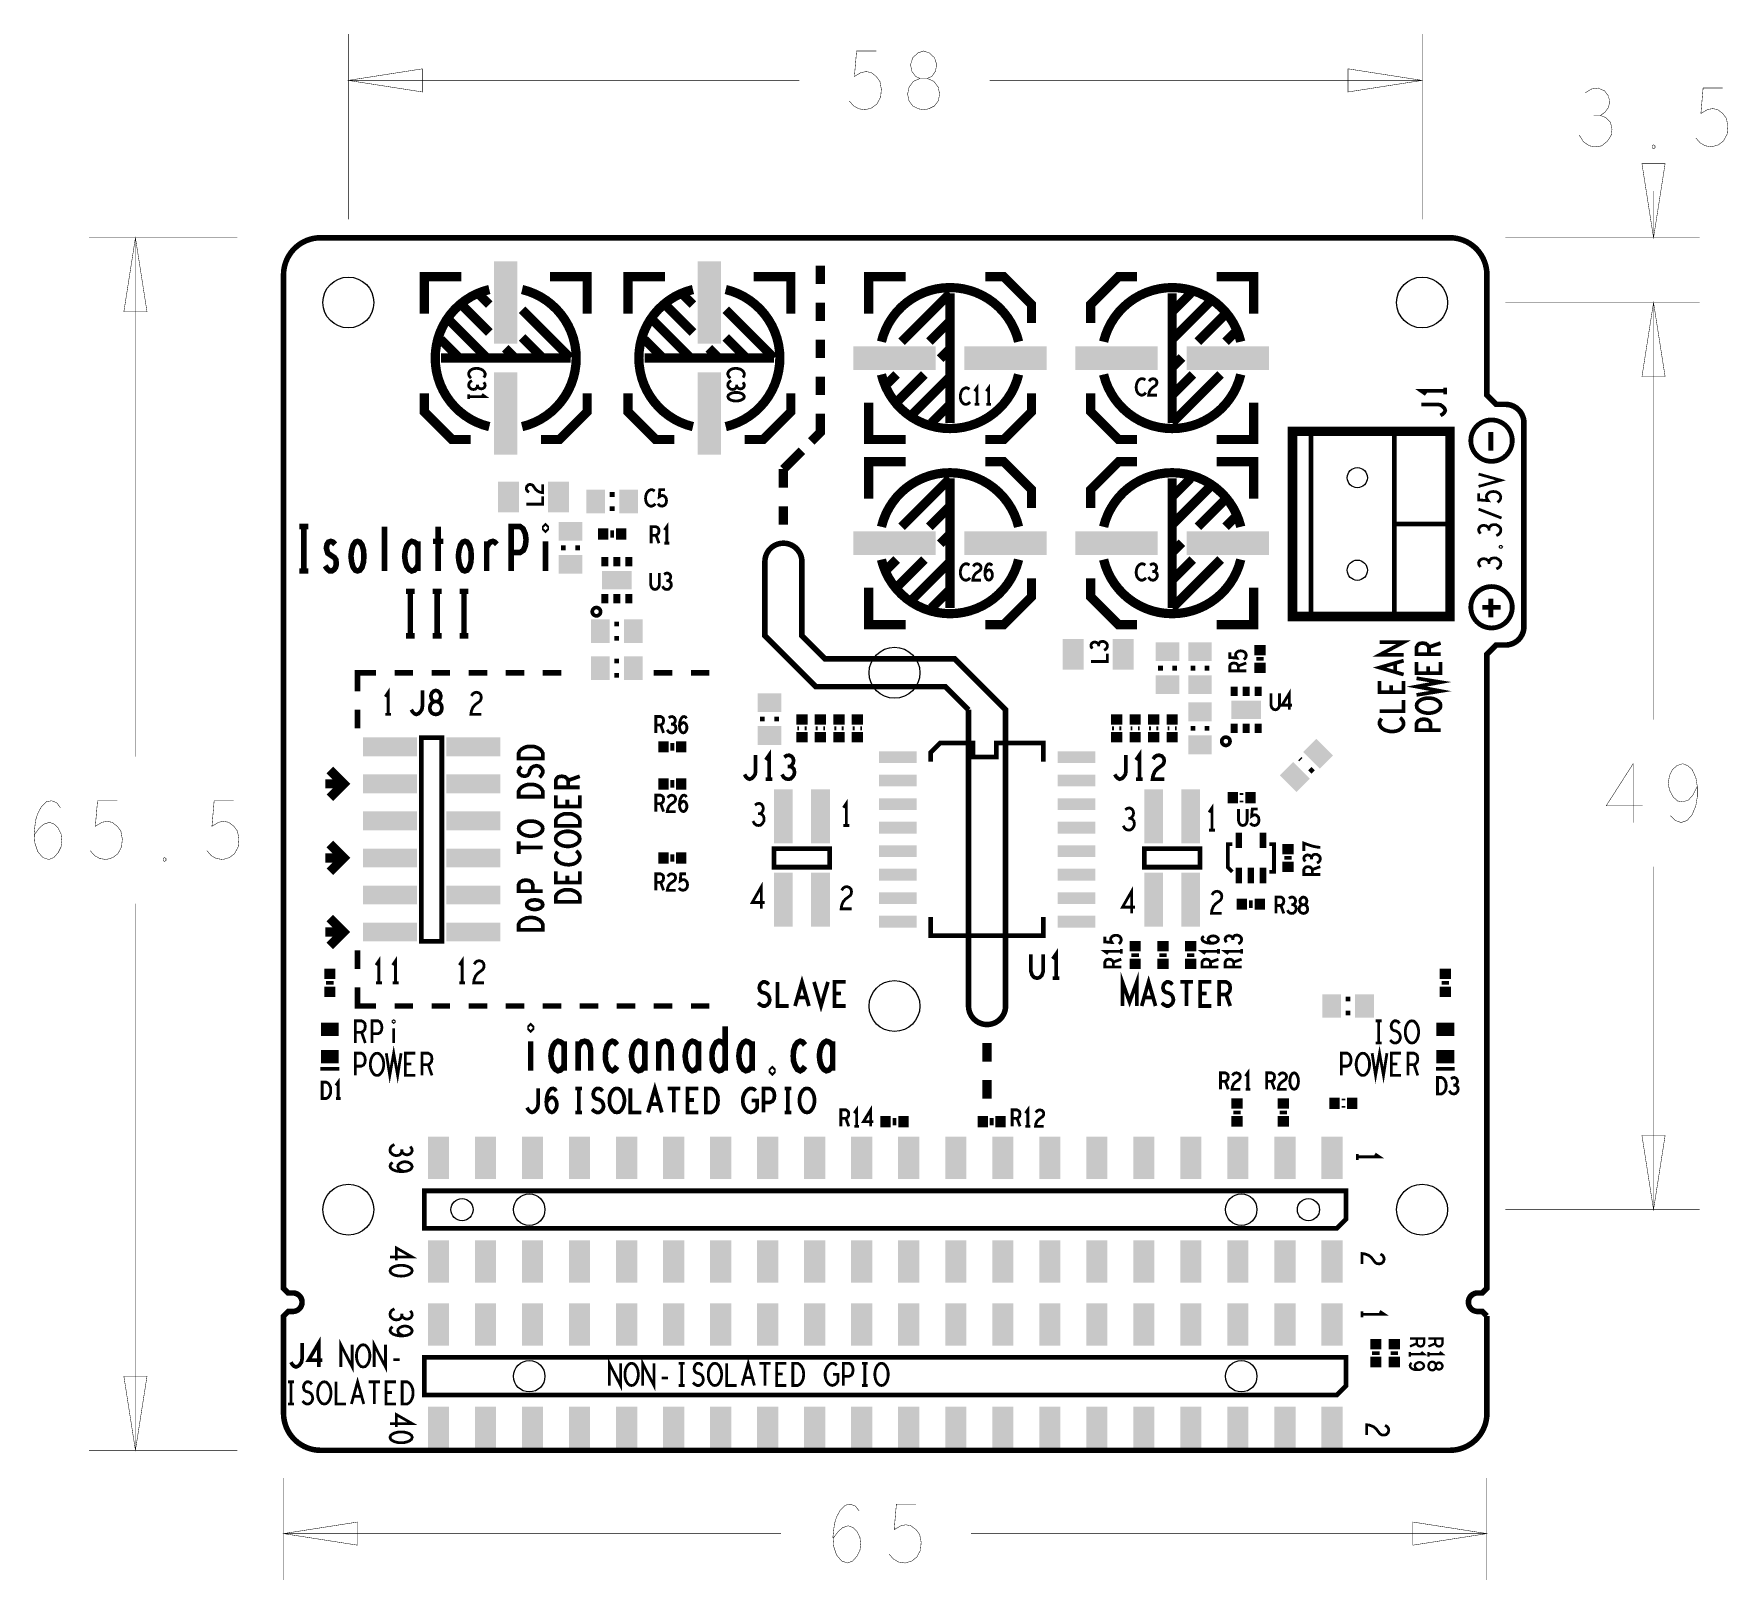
# Model space of a CAD drawing. Extents: x -13.5 to 78, y -7 to 76.5.
import ezdxf

# ---------------------------------------------------------------- set-up
doc = ezdxf.new("R2010")
doc.units = 0
doc.layers.get('0').update_dxf_attribs({"linetype": 'CONTINUOUS'})
for name, color, linetype in [('BOARD_ART', 7, 'CONTINUOUS'), ('DIMENSION_ART', 2, 'CONTINUOUS'), ('PASTETOP_ART', 1, 'CONTINUOUS'), ('PIADAPTER1-2-1-2_DRL', 4, 'CONTINUOUS'), ('SILK_TOP_ART', 10, 'CONTINUOUS')]:
    doc.layers.add(name, color=color, linetype=linetype)

# ---------------------------------------------------------------- blocks, each defined once
blk = doc.blocks.new('RECTANGLE_11')
blk.add_solid([(0.3048, 0.2794), (0.3048, -0.2794), (-0.3048, 0.2794), (-0.3048, -0.2794)])
blk = doc.blocks.new('RECTANGLE_38')
blk.add_solid([(0.4826, 0.3556), (0.4826, -0.3556), (-0.4826, 0.3556), (-0.4826, -0.3556)])
blk = doc.blocks.new('RECTANGLE_28')
blk.add_solid([(0.8001, 0.4953), (0.8001, -0.4953), (-0.8001, 0.4953), (-0.8001, -0.4953)])
blk = doc.blocks.new('RECTANGLE_33')
blk.add_solid([(0.508, 1.4605), (0.508, -1.4605), (-0.508, 1.4605), (-0.508, -1.4605)])
blk = doc.blocks.new('RECTANGLE_32')
blk.add_solid([(1.4605, 0.508), (1.4605, -0.508), (-1.4605, 0.508), (-1.4605, -0.508)])
blk = doc.blocks.new('RECTANGLE_7')
blk.add_solid([(0.5715, 1.143), (0.5715, -1.143), (-0.5715, 1.143), (-0.5715, -1.143)])
blk = doc.blocks.new('RECTANGLE_27')
blk.add_solid([(1.016, 0.3175), (1.016, -0.3175), (-1.016, 0.3175), (-1.016, -0.3175)])
blk = doc.blocks.new('RECTANGLE_36')
blk.add_solid([(2.2225, 0.635), (2.2225, -0.635), (-2.2225, 0.635), (-2.2225, -0.635)])
blk = doc.blocks.new('RECTANGLE_35')
blk.add_solid([(0.635, 2.2225), (0.635, -2.2225), (-0.635, 2.2225), (-0.635, -2.2225)])
blk = doc.blocks.new('RECTANGLE_39')
blk.add_solid([(0.1778, 0.4191), (0.1778, -0.4191), (-0.1778, 0.4191), (-0.1778, -0.4191)])
blk = doc.blocks.new('RECTANGLE_34')
blk.add_solid([(0.5715, 0.8255), (0.5715, -0.8255), (-0.5715, 0.8255), (-0.5715, -0.8255)])
blk = doc.blocks.new('RECTANGLE_40')
blk.add_solid([(0.2794, 0.3048), (0.2794, -0.3048), (-0.2794, 0.3048), (-0.2794, -0.3048)])
blk = doc.blocks.new('CUSTOM_29')
for points in [[(-0.808224, 0.089804), (-0.089804, 0.808224), (0.628616, 0.089804), (-0.089804, 0.808224)], [(-0.628616, -0.089804), (-0.808224, 0.089804), (0.808224, -0.089804), (0.628616, 0.089804)], [(0.089804, -0.808224), (-0.628616, -0.089804), (0.089804, -0.808224), (0.808224, -0.089804)]]:
    blk.add_solid(points)
blk = doc.blocks.new('RECTANGLE_31')
blk.add_solid([(0.508, 0.635), (0.508, -0.635), (-0.508, 0.635), (-0.508, -0.635)])
blk = doc.blocks.new('RECTANGLE_30')
blk.add_solid([(0.635, 0.508), (0.635, -0.508), (-0.635, 0.508), (-0.635, -0.508)])
blk = doc.blocks.new('RECTANGLE_37')
blk.add_solid([(0.1905, 0.254), (0.1905, -0.254), (-0.1905, 0.254), (-0.1905, -0.254)])
blk = doc.blocks.new('ROUND_59')
blk.add_circle((0, 0), 0.546)
blk = doc.blocks.new('ROUND_8')
blk.add_circle((0, 0), 0.6)
blk = doc.blocks.new('ROUND_6')
blk.add_circle((0, 0), 0.85)
blk = doc.blocks.new('ROUND_10')
blk.add_circle((0, 0), 1.375)

msp = doc.modelspace()

# ---------------------------------------------------------------- linework, layer by layer
at = {"layer": 'BOARD_ART', "const_width": 0.3}
for points in [[(2, 65.5, 0.4142136), (0, 63.5)], [(65, 63.5, 0.4142136), (63, 65.5)], [(67, 55.5, 0.4142136), (66, 56.5)], [(28, 48, 1), (26, 48)], [(66, 43.5, 0.4142136), (67, 44.5)], [(37, 24, 1), (39, 24)], [(0.5, 7.5, 1), (0.5, 8.5)], [(64.5, 8.5, 1), (64.5, 7.5)], [(0, 2, 0.4142136), (2, 0)], [(63, 0, 0.4142136), (65, 2)]]:
    msp.add_lwpolyline(points, format="xyb", dxfattribs=at)
for points in [[(63, 65.5), (62, 65.5), (3, 65.5), (2, 65.5)], [(0, 63.5), (0, 62.5), (0, 62.25), (0, 60)], [(65, 60.25), (65, 62.25), (65, 62.5), (65, 63.5)], [(65, 60.5), (65, 57.75), (65, 57), (65.5, 56.5), (66, 56.5)], [(0, 14), (0, 16.25), (0, 57.75), (0, 60)], [(67, 55.5), (67, 44.5)], [(26, 48), (26, 44), (28.75, 41.25), (35.75, 41.25), (37, 40)], [(39, 24), (39, 40), (36.25, 42.75), (29.25, 42.75), (28, 44), (28, 48)], [(66, 43.5), (65.5, 43.5), (65, 43), (65, 16.25), (65, 13.75)], [(37, 40), (37, 24)], [(0, 14), (0, 11.75), (0, 8.75), (0.25, 8.5), (0.5, 8.5)], [(64.5, 8.5), (64.75, 8.5), (65, 8.75), (65, 11.75), (65, 13.75)], [(0.5, 7.5), (0.25, 7.5), (0, 7.25), (0, 3), (0, 2)], [(65, 7.25), (64.75, 7.5), (64.5, 7.5)], [(65, 2), (65, 3), (65, 7.25)], [(2, 0), (3, 0), (62, 0), (63, 0)]]:
    msp.add_lwpolyline(points, dxfattribs=at)
at = {"layer": 'DIMENSION_ART', "const_width": 0.0254}
for points in [[(3.5, 66.5), (3.5, 76.5)], [(61.5, 66.5), (61.5, 76.5)], [(30.5591, 72.8886), (30.7952, 72.6241), (31.0708, 72.4654), (31.4252, 72.4125), (31.7796, 72.5183), (32.0551, 72.7299), (32.252, 73.1004), (32.2913, 73.5237), (32.2126, 73.947), (32.0157, 74.2117), (31.7401, 74.4233), (31.4646, 74.4762), (31.189, 74.4233), (30.8347, 74.2117), (30.9528, 75.5875), (32.0157, 75.5875)], [(34.5748, 72.4125), (34.8504, 72.4654), (35.1653, 72.6241), (35.3622, 72.8886), (35.4409, 73.2592), (35.3622, 73.6295), (35.126, 73.947), (34.7716, 74.1059), (34.378, 74.1059), (34.1417, 74.2117), (33.9448, 74.4762), (33.8661, 74.8466), (33.9843, 75.2171), (34.2598, 75.4817), (34.5748, 75.5875), (34.8897, 75.4817), (35.1653, 75.2171), (35.2835, 74.8466), (35.2047, 74.4762), (35.0079, 74.2117), (34.7716, 74.1059), (34.378, 74.1059), (34.0236, 73.947), (33.7874, 73.6295), (33.7087, 73.2592), (33.7874, 72.8886), (33.9843, 72.6241), (34.2992, 72.4654), (34.5748, 72.4125)], [(7.5, 74.625), (3.5, 74), (7.5, 73.375), (7.5, 74.625)], [(57.5, 73.375), (61.5, 74), (57.5, 74.625), (57.5, 73.375)], [(27.8629, 74), (3.5, 74)], [(38.1371, 74), (61.5, 74)], [(71.126, 72.1059), (71.3622, 72.2646), (71.5591, 72.5291), (71.6378, 72.8466), (71.5591, 73.1642), (71.3622, 73.4287), (71.0079, 73.5875), (70.6536, 73.5346), (70.2992, 73.3229)], [(76.2835, 70.8886), (76.5196, 70.6241), (76.7952, 70.4654), (77.1496, 70.4125), (77.504, 70.5183), (77.7795, 70.7299), (77.9764, 71.1004), (78.0157, 71.5237), (77.937, 71.947), (77.7401, 72.2117), (77.4645, 72.4233), (77.189, 72.4762), (76.9134, 72.4233), (76.5591, 72.2117), (76.6772, 73.5875), (77.7401, 73.5875)], [(69.9843, 71.0475), (70.2204, 70.677), (70.5354, 70.4654), (70.8898, 70.4125), (71.2048, 70.4654), (71.5197, 70.7299), (71.7165, 71.0475), (71.7559, 71.365), (71.6772, 71.7353), (71.4016, 72), (71.126, 72.1059), (70.7716, 72.1059)], [(74, 70.3067), (73.9212, 70.3596), (73.9212, 70.4654), (74, 70.5183), (74.0788, 70.4654), (74.0788, 70.3596), (74, 70.3067)], [(73.375, 69.5), (74, 65.5), (74.625, 69.5), (73.375, 69.5)], [(74, 68.0313), (74, 65.5)], [(-2.5, 65.5), (-10.5, 65.5)], [(-7.375, 61.5), (-8, 65.5), (-8.625, 61.5), (-7.375, 61.5)], [(-8, 37.4687), (-8, 65.5)], [(66, 65.5), (76.5, 65.5)], [(66, 62), (76.5, 62)], [(66, 62), (76.5, 62)], [(74.625, 58), (74, 62), (73.375, 58), (74.625, 58)], [(74.625, 58), (74, 62), (73.375, 58), (74.625, 58)], [(74, 39.4687), (74, 62)], [(74, 54), (74, 62)], [(72.8976, 33.9125), (72.8976, 37.0875), (71.4409, 34.8121), (73.4095, 34.8121)], [(74.9055, 34.2828), (75.1811, 34.0183), (75.496, 33.9125), (75.811, 34.0183), (76.0866, 34.3357), (76.2835, 34.8121), (76.3622, 35.2883), (76.3622, 35.8704), (76.2835, 36.3466), (76.0866, 36.77), (75.8504, 36.9817), (75.5748, 37.0875), (75.2598, 36.9817), (75.0236, 36.77), (74.8661, 36.4525), (74.7874, 36.0291), (74.8661, 35.6588), (75.063, 35.2883), (75.2992, 35.0766), (75.5748, 35.0237), (75.8897, 35.1295), (76.126, 35.3941), (76.3622, 35.8704)], [(-13.4725, 33.2353), (-13.1968, 33.6059), (-12.9606, 33.8175), (-12.6456, 33.9233), (-12.37, 33.8175), (-12.1732, 33.6059), (-12.0157, 33.2883), (-11.9763, 32.9179), (-12.0157, 32.6004), (-12.1732, 32.2828), (-12.4095, 32.0183), (-12.685, 31.9125), (-13, 32.0183), (-13.2756, 32.3357), (-13.4331, 32.8121), (-13.4725, 33.3412), (-13.3937, 34.0291), (-13.2756, 34.3996), (-13.0788, 34.77), (-12.8032, 35.0346), (-12.5276, 35.0875), (-12.252, 34.9817), (-12.0551, 34.7171)], [(-10.4409, 32.3886), (-10.2048, 32.1241), (-9.9292, 31.9654), (-9.5748, 31.9125), (-9.2204, 32.0183), (-8.9449, 32.2299), (-8.748, 32.6004), (-8.7087, 33.0237), (-8.7874, 33.447), (-8.9843, 33.7117), (-9.2599, 33.9233), (-9.5354, 33.9762), (-9.811, 33.9233), (-10.1653, 33.7117), (-10.0472, 35.0875), (-8.9843, 35.0875)], [(-4.1417, 32.3886), (-3.9056, 32.1241), (-3.63, 31.9654), (-3.2756, 31.9125), (-2.9212, 32.0183), (-2.6457, 32.2299), (-2.4488, 32.6004), (-2.4095, 33.0237), (-2.4882, 33.447), (-2.6851, 33.7117), (-2.9607, 33.9233), (-3.2362, 33.9762), (-3.5118, 33.9233), (-3.8661, 33.7117), (-3.748, 35.0875), (-2.6851, 35.0875)], [(-6.4252, 31.8067), (-6.504, 31.8596), (-6.504, 31.9654), (-6.4252, 32.0183), (-6.3464, 31.9654), (-6.3464, 31.8596), (-6.4252, 31.8067)], [(74, 31.5313), (74, 13)], [(-8, 29.5313), (-8, 0)], [(73.375, 17), (74, 13), (74.625, 17), (73.375, 17)], [(66, 13), (76.5, 13)], [(-8.625, 4), (-8, 0), (-7.375, 4), (-8.625, 4)], [(-2.5, 0), (-10.5, 0)], [(0, -1.5), (0, -7)], [(65, -1.5), (65, -7)], [(29.6771, -4.7647), (29.9528, -4.3941), (30.189, -4.1825), (30.504, -4.0767), (30.7796, -4.1825), (30.9764, -4.3941), (31.1339, -4.7117), (31.1733, -5.0821), (31.1339, -5.3996), (30.9764, -5.7172), (30.7401, -5.9817), (30.4646, -6.0875), (30.1496, -5.9817), (29.874, -5.6643), (29.7165, -5.1879), (29.6771, -4.6588), (29.7559, -3.9709), (29.874, -3.6004), (30.0708, -3.23), (30.3464, -2.9654), (30.622, -2.9125), (30.8976, -3.0183), (31.0945, -3.2829)], [(32.7087, -5.6114), (32.9448, -5.8759), (33.2204, -6.0346), (33.5748, -6.0875), (33.9292, -5.9817), (34.2047, -5.7701), (34.4016, -5.3996), (34.4409, -4.9763), (34.3622, -4.553), (34.1653, -4.2883), (33.8897, -4.0767), (33.6142, -4.0238), (33.3386, -4.0767), (32.9843, -4.2883), (33.1024, -2.9125), (34.1653, -2.9125)], [(4, -3.875), (0, -4.5), (4, -5.125), (4, -3.875)], [(26.8629, -4.5), (0, -4.5)], [(37.1371, -4.5), (65, -4.5)], [(61, -5.125), (65, -4.5), (61, -3.875), (61, -5.125)]]:
    msp.add_lwpolyline(points, dxfattribs=at)
at = {"layer": 'SILK_TOP_ART'}
for points, const_width in [([(29, 63), (29, 64)], 0.5), ([(7.6, 61.4), (7.6, 63.4), (9.6, 63.4)], 0.5), ([(16.4, 61.4), (16.4, 63.4), (14.4, 63.4)], 0.5), ([(18.6, 61.4), (18.6, 63.4), (20.6, 63.4)], 0.5), ([(27.4, 61.4), (27.4, 63.4), (25.4, 63.4)], 0.5), ([(33.6, 63.4), (31.6, 63.4), (31.6, 61.4)], 0.5), ([(37.9, 63.4), (38.9, 63.4), (40.4, 61.9), (40.4, 60.9)], 0.5), ([(46.1, 63.4), (45.1, 63.4), (43.6, 61.9), (43.6, 60.9)], 0.5), ([(50.4, 63.4), (52.4, 63.4), (52.4, 61.4)], 0.5), ([(11.1151, 61.8849), (10.6, 62.4)], 0.5), ([(22.1151, 61.8849), (21.6, 62.4)], 0.5), ([(29, 61), (29, 62)], 0.5), ([(36, 62.5), (33.3849, 59.8849)], 0.5), ([(36, 55.5), (36, 62.5)], 0.5), ([(48, 62.5), (48, 55.5)], 0.5), ([(48, 61.5), (49, 62.5)], 0.5), ([(48, 60), (50, 62)], 0.5), ([(11.1151, 60.3849), (9.7, 61.8)], 0.5), ([(15.5, 59), (12.8849, 61.6151)], 0.5), ([(22.1151, 60.3849), (20.7, 61.8)], 0.5), ([(26.5, 59), (23.8849, 61.6151)], 0.5), ([(49.3849, 59.8849), (50.8, 61.3)], 0.5), ([(11, 59), (9, 61)], 0.5), ([(22, 59), (20, 61)], 0.5), ([(36, 61), (34.8849, 59.8849)], 0.5), ([(50.8849, 59.8849), (51.4, 60.4)], 0.5), ([(9.5, 59), (8.5, 60)], 0.5), ([(12.5, 59), (11.9724, 59.5276)], 0.5), ([(14, 59), (12.8849, 60.1151)], 0.5), ([(20.5, 59), (19.5, 60)], 0.5), ([(23.5, 59), (22.9724, 59.5276)], 0.5), ([(25, 59), (23.8849, 60.1151)], 0.5), ([(29, 59), (29, 60)], 0.5), ([(36, 59.5), (35.4724, 58.9724)], 0.5), ([(8.5, 59), (15.5, 59)], 0.5), ([(19.5, 59), (26.5, 59)], 0.5), ([(48, 58.5), (48.5276, 59.0276)], 0.5), ([(10.1778, 57.7803), (10.0741, 57.7168), (10.0148, 57.6322), (10, 57.5369), (10.0148, 57.4522), (10.0889, 57.3676), (10.1778, 57.3147), (10.2667, 57.3041), (10.3704, 57.3252), (10.4445, 57.3993), (10.4741, 57.4734), (10.4741, 57.5687)], 0.1524), ([(10.8149, 57.9497), (10.8594, 58.0132), (10.889, 58.0872), (10.889, 58.1719), (10.8445, 58.2672), (10.7705, 58.3412), (10.6816, 58.3942), (10.5334, 58.4365), (10.4, 58.4471), (10.2667, 58.4259), (10.1778, 58.3942), (10.0889, 58.3307), (10.0296, 58.2566), (10, 58.1825), (10, 58.1084), (10.0296, 58.0343), (10.0741, 57.9708), (10.1333, 57.9179)], 0.1524), ([(10.4741, 57.4734), (10.5186, 57.4099), (10.5926, 57.357), (10.6816, 57.3358), (10.7705, 57.357), (10.8445, 57.4099), (10.889, 57.5052), (10.8742, 57.6004), (10.8149, 57.6957)], 0.1524), ([(24.1778, 57.7803), (24.0741, 57.7168), (24.0148, 57.6322), (24, 57.5369), (24.0148, 57.4522), (24.0889, 57.3676), (24.1778, 57.3147), (24.2667, 57.3041), (24.3704, 57.3252), (24.4445, 57.3993), (24.4741, 57.4734), (24.4741, 57.5687)], 0.1524), ([(24.8149, 57.9497), (24.8594, 58.0132), (24.889, 58.0872), (24.889, 58.1719), (24.8445, 58.2672), (24.7705, 58.3412), (24.6816, 58.3942), (24.5334, 58.4365), (24.4, 58.4471), (24.2667, 58.4259), (24.1778, 58.3942), (24.0889, 58.3307), (24.0296, 58.2566), (24, 58.1825), (24, 58.1084), (24.0296, 58.0343), (24.0741, 57.9708), (24.1333, 57.9179)], 0.1524), ([(24.4741, 57.4734), (24.5186, 57.4099), (24.5926, 57.357), (24.6816, 57.3358), (24.7705, 57.357), (24.8445, 57.4099), (24.889, 57.5052), (24.8742, 57.6004), (24.8149, 57.6957)], 0.1524), ([(29, 57), (29, 58)], 0.5), ([(33.1151, 58.1151), (32.6, 57.6)], 0.5), ([(34.6151, 58.1151), (33.2, 56.7)], 0.5), ([(36, 58), (34, 56)], 0.5), ([(46.5503, 57.8149), (46.4868, 57.8594), (46.4128, 57.889), (46.3281, 57.889), (46.2328, 57.8445), (46.1588, 57.7705), (46.1058, 57.6816), (46.0635, 57.5334), (46.0529, 57.4), (46.0741, 57.2667), (46.1058, 57.1778), (46.1693, 57.0889), (46.2434, 57.0296), (46.3175, 57), (46.3916, 57), (46.4657, 57.0296), (46.5292, 57.0741), (46.5821, 57.1333)], 0.1524), ([(46.7514, 57.7408), (46.8149, 57.8297), (46.889, 57.8742), (46.9737, 57.889), (47.0795, 57.8594), (47.1536, 57.7853), (47.1748, 57.6964), (47.1642, 57.6075), (47.1218, 57.5334), (46.9102, 57.3852), (46.8149, 57.2815), (46.7514, 57.1333), (46.7302, 57), (47.1748, 57)], 0.1524), ([(48, 55.5), (50.6151, 58.1151)], 0.5), ([(48, 57), (49.1151, 58.1151)], 0.5), ([(7.6, 57.1), (7.6, 56.1), (9.1, 54.6), (10.1, 54.6)], 0.5), ([(10, 56.9125), (10.889, 56.9125), (10.7112, 57.0395)], 0.1524), ([(10, 57.0395), (10, 56.7855)], 0.1524), ([(16.4, 57.1), (16.4, 56.1), (14.9, 54.6), (13.9, 54.6)], 0.5), ([(18.6, 57.1), (18.6, 56.1), (20.1, 54.6), (21.1, 54.6)], 0.5), ([(24.889, 56.9125), (24.8594, 56.9972), (24.7853, 57.0607), (24.6964, 57.103), (24.5778, 57.1348), (24.4445, 57.1453), (24.3111, 57.1348), (24.1926, 57.103), (24.1037, 57.0607), (24.0296, 56.9972), (24, 56.9125), (24.0296, 56.8278), (24.1037, 56.7643), (24.1926, 56.722), (24.3111, 56.6902), (24.4445, 56.6797), (24.5778, 56.6902), (24.6964, 56.722), (24.7853, 56.7643), (24.8594, 56.8278), (24.889, 56.9125)], 0.1524), ([(27.4, 57.1), (27.4, 56.1), (25.9, 54.6), (24.9, 54.6)], 0.5), ([(33.6, 54.6), (31.6, 54.6), (31.6, 56.6)], 0.5), ([(36, 56.5), (35, 55.5)], 0.5), ([(37.0503, 57.3149), (36.9868, 57.3594), (36.9128, 57.389), (36.8281, 57.389), (36.7328, 57.3445), (36.6588, 57.2705), (36.6058, 57.1816), (36.5635, 57.0334), (36.5529, 56.9), (36.5741, 56.7667), (36.6058, 56.6778), (36.6693, 56.5889), (36.7434, 56.5296), (36.8175, 56.5), (36.8916, 56.5), (36.9657, 56.5296), (37.0292, 56.5741), (37.0821, 56.6333)], 0.1524), ([(37.4525, 56.5), (37.4525, 57.389), (37.3255, 57.2112)], 0.1524), ([(37.9, 54.6), (38.9, 54.6), (40.4, 56.1), (40.4, 57.1)], 0.5), ([(38.0875, 56.5), (38.0875, 57.389), (37.9605, 57.2112)], 0.1524), ([(46.1, 54.6), (45.1, 54.6), (43.6, 56.1), (43.6, 57.1)], 0.5), ([(50.4, 54.6), (52.4, 54.6), (52.4, 56.6)], 0.5), ([(62.75, 57.227), (61.45, 57.227), (61.71, 57.047)], 0.2), ([(62.75, 57.047), (62.75, 57.407)], 0.2), ([(29, 56), (29, 55), (28.5, 54.5)], 0.5), ([(37.3255, 56.5), (37.5795, 56.5)], 0.1524), ([(37.9605, 56.5), (38.2145, 56.5)], 0.1524), ([(62.49, 55.9), (62.62, 55.975), (62.7067, 56.065), (62.75, 56.17), (62.7067, 56.29), (62.62, 56.38), (62.49, 56.47), (62.3167, 56.5), (61.45, 56.5)], 0.2), ([(58, 55.0401), (54.4999, 55.0401), (54.4999, 45.0399), (63, 45.0399), (63, 55.0401), (58, 55.0401)], 0.508), ([(55.4999, 55.0401), (55.4999, 45.0399)], 0.2601), ([(56, 55.0401), (60, 55.0401), (60, 45.0399)], 0.2601), ([(65.21, 55), (65.21, 54)], 0.2601), ([(27, 53), (28, 54)], 0.5), ([(27, 52), (27, 53)], 0.5), ([(33.6, 53.4), (31.6, 53.4), (31.6, 51.4)], 0.5), ([(37.9, 53.4), (38.9, 53.4), (40.4, 51.9), (40.4, 50.9)], 0.5), ([(46.1, 53.4), (45.1, 53.4), (43.6, 51.9), (43.6, 50.9)], 0.5), ([(50.4, 53.4), (52.4, 53.4), (52.4, 51.4)], 0.5), ([(13.2592, 51.7514), (13.1703, 51.8149), (13.1258, 51.889), (13.111, 51.9737), (13.1406, 52.0795), (13.2147, 52.1536), (13.3036, 52.1748), (13.3925, 52.1642), (13.4666, 52.1218), (13.6148, 51.9102), (13.7185, 51.8149), (13.8667, 51.7514), (14, 51.7302), (14, 52.1748)], 0.1524), ([(36, 52.5), (33.3849, 49.8849)], 0.5), ([(36, 45.5), (36, 52.5)], 0.5), ([(48, 52.5), (48, 45.5)], 0.5), ([(48, 51.5), (49, 52.5)], 0.5), ([(48, 50), (50, 52)], 0.5), ([(64.55, 52.0667), (65.75, 52.4), (64.55, 52.7333)], 0.15), ([(13.111, 51.1058), (14, 51.1058), (14, 51.5292)], 0.1524), ([(17.75, 51.758), (17.75, 51.504)], 0.254), ([(20.0503, 51.8149), (19.9868, 51.8594), (19.9128, 51.889), (19.8281, 51.889), (19.7328, 51.8445), (19.6588, 51.7705), (19.6058, 51.6816), (19.5635, 51.5334), (19.5529, 51.4), (19.5741, 51.2667), (19.6058, 51.1778), (19.6693, 51.0889), (19.7434, 51.0296), (19.8175, 51), (19.8916, 51), (19.9657, 51.0296), (20.0292, 51.0741), (20.0821, 51.1333)], 0.1524), ([(20.2197, 51.1333), (20.2832, 51.0593), (20.3572, 51.0148), (20.4525, 51), (20.5478, 51.0296), (20.6218, 51.0889), (20.6748, 51.1926), (20.6853, 51.3111), (20.6642, 51.4297), (20.6112, 51.5038), (20.5372, 51.563), (20.4631, 51.5778), (20.389, 51.563), (20.2938, 51.5038), (20.3255, 51.889), (20.6112, 51.889)], 0.1524), ([(27, 50), (27, 51)], 0.5), ([(36, 51), (34.8849, 49.8849)], 0.5), ([(49.3849, 49.8849), (50.8, 51.3)], 0.5), ([(65.57, 51.2067), (65.67, 51.2867), (65.73, 51.38), (65.75, 51.5), (65.71, 51.62), (65.63, 51.7133), (65.49, 51.78), (65.33, 51.7933), (65.17, 51.7667), (65.07, 51.7), (64.99, 51.6067), (64.97, 51.5133), (64.99, 51.42), (65.07, 51.3), (64.55, 51.34), (64.55, 51.7)], 0.15), ([(17.75, 50.996), (17.75, 50.742)], 0.254), ([(50.8849, 49.8849), (51.4, 50.4)], 0.5), ([(65.79, 50.36), (64.55, 50.84)], 0.15), ([(0.86, 49.9), (1.34, 49.9)], 0.3), ([(1.1, 49.9), (1.1, 47.5)], 0.3), ([(5.45, 47.5), (5.45, 49.9)], 0.3), ([(8.35, 49.9), (8.35, 47.5)], 0.3), ([(12.3, 47.5), (12.3, 49.9), (12.78, 49.9), (12.94, 49.78), (13.06, 49.5), (13.1, 49.18), (13.06, 48.86), (12.96, 48.62), (12.78, 48.4999), (12.3, 48.4999)], 0.3), ([(14.15, 49.74), (14.11, 49.78), (14.11, 49.86), (14.15, 49.9), (14.19, 49.86), (14.19, 49.78), (14.15, 49.74)], 0.3), ([(17.75, 49.7), (17.75, 49.3)], 0.2032), ([(19.8558, 49), (19.8558, 49.889), (20.1204, 49.889), (20.2051, 49.8445), (20.258, 49.7853), (20.2792, 49.6667), (20.258, 49.5482), (20.1945, 49.4741), (20.1204, 49.4297), (19.8558, 49.4297)], 0.1524), ([(20.1204, 49.4297), (20.2792, 49)], 0.1524), ([(20.7025, 49), (20.7025, 49.889), (20.5755, 49.7112)], 0.1524), ([(36, 49.5), (35.4724, 48.9724)], 0.5), ([(63, 50.0399), (60, 50.0399)], 0.2601), ([(65.11, 49.7933), (65.05, 49.8733), (64.95, 49.94), (64.83, 49.9667), (64.71, 49.94), (64.61, 49.8733), (64.55, 49.7533), (64.57, 49.6333), (64.65, 49.5133)], 0.15), ([(65.51, 49.4067), (65.65, 49.4867), (65.73, 49.5933), (65.75, 49.7133), (65.73, 49.82), (65.63, 49.9267), (65.51, 49.9933), (65.39, 50.0067), (65.25, 49.98), (65.15, 49.8867), (65.11, 49.7933), (65.11, 49.6733)], 0.15), ([(2.25, 47.7799), (2.35, 47.62), (2.49, 47.5), (2.61, 47.5), (2.73, 47.58), (2.81, 47.7), (2.85, 47.8599), (2.83, 48.1), (2.75, 48.22), (2.39, 48.4599), (2.31, 48.74), (2.35, 48.94), (2.43, 49.06), (2.55, 49.1), (2.67, 49.06), (2.79, 48.94)], 0.3), ([(4, 47.5), (3.88, 47.54), (3.76, 47.7), (3.68, 47.98), (3.64, 48.3), (3.68, 48.62), (3.76, 48.9), (3.88, 49.06), (4, 49.1), (4.12, 49.06), (4.24, 48.9), (4.32, 48.62), (4.34, 48.3), (4.32, 47.98), (4.24, 47.7), (4.12, 47.54), (4, 47.5)], 0.3), ([(7.26, 48.82), (7.18, 48.98), (7.06, 49.06), (6.92, 49.1), (6.78, 49.02), (6.66, 48.86), (6.58, 48.62), (6.54, 48.3), (6.58, 47.98), (6.66, 47.7399), (6.78, 47.58), (6.92, 47.5), (7.06, 47.54), (7.18, 47.66), (7.26, 47.8199)], 0.3), ([(7.26, 47.5), (7.26, 49.1)], 0.3), ([(8.07, 49.1), (8.63, 49.1)], 0.3), ([(9.8, 47.5), (9.68, 47.54), (9.56, 47.7), (9.48, 47.98), (9.44, 48.3), (9.48, 48.62), (9.56, 48.9), (9.68, 49.06), (9.8, 49.1), (9.92, 49.06), (10.04, 48.9), (10.12, 48.62), (10.14, 48.3), (10.12, 47.98), (10.04, 47.7), (9.92, 47.54), (9.8, 47.5)], 0.3), ([(10.97, 48.78), (11.07, 48.94), (11.17, 49.06), (11.31, 49.1), (11.41, 49.06), (11.53, 48.94)], 0.3), ([(10.97, 47.5), (10.97, 49.1)], 0.3), ([(14.15, 49.1), (14.15, 47.5)], 0.3), ([(15.246, 48.75), (14.992, 48.75)], 0.254), ([(16.008, 48.75), (15.754, 48.75)], 0.254), ([(20.5755, 49), (20.8295, 49)], 0.1524), ([(48, 48.5), (48.5276, 49.0276)], 0.5), ([(65.79, 48.8), (65.77, 48.7733), (65.73, 48.7733), (65.71, 48.8), (65.73, 48.8267), (65.77, 48.8267), (65.79, 48.8)], 0.15), ([(0.86, 47.5), (1.34, 47.5)], 0.3), ([(33.1151, 48.1151), (32.6, 47.6)], 0.5), ([(34.6151, 48.1151), (33.2, 46.7)], 0.5), ([(36, 48), (34, 46)], 0.5), ([(37.0503, 47.8149), (36.9868, 47.8594), (36.9128, 47.889), (36.8281, 47.889), (36.7328, 47.8445), (36.6588, 47.7705), (36.6058, 47.6816), (36.5635, 47.5334), (36.5529, 47.4), (36.5741, 47.2667), (36.6058, 47.1778), (36.6693, 47.0889), (36.7434, 47.0296), (36.8175, 47), (36.8916, 47), (36.9657, 47.0296), (37.0292, 47.0741), (37.0821, 47.1333)], 0.1524), ([(37.2514, 47.7408), (37.3149, 47.8297), (37.389, 47.8742), (37.4737, 47.889), (37.5795, 47.8594), (37.6536, 47.7853), (37.6748, 47.6964), (37.6642, 47.6075), (37.6218, 47.5334), (37.4102, 47.3852), (37.3149, 47.2815), (37.2514, 47.1333), (37.2302, 47), (37.6748, 47)], 0.1524), ([(37.8864, 47.3704), (37.9605, 47.4741), (38.024, 47.5334), (38.1087, 47.563), (38.1828, 47.5334), (38.2357, 47.4741), (38.278, 47.3852), (38.2886, 47.2815), (38.278, 47.1926), (38.2357, 47.1037), (38.1722, 47.0296), (38.0981, 47), (38.0134, 47.0296), (37.9393, 47.1185), (37.897, 47.2519), (37.8864, 47.4), (37.9076, 47.5926), (37.9393, 47.6964), (37.9922, 47.8001), (38.0663, 47.8742), (38.1404, 47.889), (38.2145, 47.8594), (38.2674, 47.7853)], 0.1524), ([(46.5503, 47.8149), (46.4868, 47.8594), (46.4128, 47.889), (46.3281, 47.889), (46.2328, 47.8445), (46.1588, 47.7705), (46.1058, 47.6816), (46.0635, 47.5334), (46.0529, 47.4), (46.0741, 47.2667), (46.1058, 47.1778), (46.1693, 47.0889), (46.2434, 47.0296), (46.3175, 47), (46.3916, 47), (46.4657, 47.0296), (46.5292, 47.0741), (46.5821, 47.1333)], 0.1524), ([(47.0266, 47.4741), (47.0901, 47.5186), (47.143, 47.5926), (47.1642, 47.6816), (47.143, 47.7705), (47.0901, 47.8445), (46.9948, 47.889), (46.8996, 47.8742), (46.8043, 47.8149)], 0.1524), ([(48, 45.5), (50.6151, 48.1151)], 0.5), ([(48, 47), (49.1151, 48.1151)], 0.5), ([(65.11, 47.9933), (65.05, 48.0733), (64.95, 48.14), (64.83, 48.1667), (64.71, 48.14), (64.61, 48.0733), (64.55, 47.9533), (64.57, 47.8333), (64.65, 47.7133)], 0.15), ([(65.51, 47.6067), (65.65, 47.6867), (65.73, 47.7933), (65.75, 47.9133), (65.73, 48.02), (65.63, 48.1267), (65.51, 48.1933), (65.39, 48.2067), (65.25, 48.18), (65.15, 48.0867), (65.11, 47.9933), (65.11, 47.8733)], 0.15), ([(19.8347, 47.389), (19.8347, 46.7519), (19.877, 46.6185), (19.9617, 46.5296), (20.0675, 46.5), (20.1733, 46.5296), (20.258, 46.6185), (20.3003, 46.7519), (20.3003, 47.389)], 0.1524), ([(20.4697, 46.6778), (20.5332, 46.5741), (20.6178, 46.5148), (20.7131, 46.5), (20.7978, 46.5148), (20.8824, 46.5889), (20.9353, 46.6778), (20.9459, 46.7667), (20.9248, 46.8704), (20.8507, 46.9445), (20.7766, 46.9741), (20.6813, 46.9741)], 0.1524), ([(20.7766, 46.9741), (20.8401, 47.0186), (20.893, 47.0926), (20.9142, 47.1816), (20.893, 47.2705), (20.8401, 47.3445), (20.7448, 47.389), (20.6496, 47.3742), (20.5543, 47.3149)], 0.1524), ([(33.6, 44.6), (31.6, 44.6), (31.6, 46.6)], 0.5), ([(36, 46.5), (35, 45.5)], 0.5), ([(37.9, 44.6), (38.9, 44.6), (40.4, 46.1), (40.4, 47.1)], 0.5), ([(46.1, 44.6), (45.1, 44.6), (43.6, 46.1), (43.6, 47.1)], 0.5), ([(46.7197, 47.1778), (46.7832, 47.0741), (46.8678, 47.0148), (46.9631, 47), (47.0478, 47.0148), (47.1324, 47.0889), (47.1853, 47.1778), (47.1959, 47.2667), (47.1748, 47.3704), (47.1007, 47.4445), (47.0266, 47.4741), (46.9313, 47.4741)], 0.1524), ([(50.4, 44.6), (52.4, 44.6), (52.4, 46.6)], 0.5), ([(6.61, 46.4), (7.09, 46.4)], 0.3), ([(6.85, 46.4), (6.85, 44)], 0.3), ([(8.06, 46.4), (8.54, 46.4)], 0.3), ([(8.3, 46.4), (8.3, 44)], 0.3), ([(9.51, 46.4), (9.99, 46.4)], 0.3), ([(9.75, 46.4), (9.75, 44)], 0.3), ([(65.21, 46), (65.21, 45)], 0.2601), ([(18, 44.758), (18, 44.504)], 0.254), ([(65.75, 45.54), (64.75, 45.54)], 0.2601), ([(6.61, 44), (7.09, 44)], 0.3), ([(8.06, 44), (8.54, 44)], 0.3), ([(9.51, 44), (9.99, 44)], 0.3), ([(18, 43.996), (18, 43.742)], 0.254), ([(44.0259, 43.5266), (43.9814, 43.5901), (43.9074, 43.643), (43.8184, 43.6642), (43.7295, 43.643), (43.6555, 43.5901), (43.611, 43.4948), (43.6258, 43.3996), (43.6851, 43.3043)], 0.1524), ([(43.611, 42.6058), (44.5, 42.6058), (44.5, 43.0292)], 0.1524), ([(44.3222, 43.2197), (44.4259, 43.2832), (44.4852, 43.3678), (44.5, 43.4631), (44.4852, 43.5478), (44.4111, 43.6324), (44.3222, 43.6853), (44.2333, 43.6959), (44.1296, 43.6748), (44.0555, 43.6007), (44.0259, 43.5266), (44.0259, 43.4313)], 0.1524), ([(51.8667, 42.7197), (51.9407, 42.7832), (51.9852, 42.8572), (52, 42.9525), (51.9704, 43.0478), (51.9111, 43.1218), (51.8074, 43.1748), (51.6889, 43.1853), (51.5703, 43.1642), (51.4962, 43.1112), (51.437, 43.0372), (51.4222, 42.9631), (51.437, 42.889), (51.4962, 42.7938), (51.111, 42.8255), (51.111, 43.1112)], 0.1524), ([(60.5, 42.963), (59.2, 42.963), (60.5, 43.653), (59.2, 43.653)], 0.2), ([(62.5, 43.008), (61.2, 43.008), (61.2, 43.383), (61.265, 43.503), (61.3517, 43.578), (61.525, 43.608), (61.6983, 43.578), (61.8067, 43.488), (61.8717, 43.383), (61.8717, 43.008)], 0.2), ([(61.8717, 43.383), (62.5, 43.608)], 0.2), ([(4, 41), (4, 42), (5, 42)], 0.3), ([(6, 42), (7, 42)], 0.3), ([(8, 42), (9, 42)], 0.3), ([(10, 42), (11, 42)], 0.3), ([(12, 42), (13, 42)], 0.3), ([(14, 42), (15, 42)], 0.3), ([(18, 42.758), (18, 42.504)], 0.254), ([(18, 41.996), (18, 41.742)], 0.254), ([(20, 42), (21, 42)], 0.3), ([(22, 42), (23, 42)], 0.3), ([(47.496, 42.25), (47.242, 42.25)], 0.254), ([(48.258, 42.25), (48.004, 42.25)], 0.254), ([(49.246, 42.25), (48.992, 42.25)], 0.254), ([(50.008, 42.25), (49.754, 42.25)], 0.254), ([(52, 42.1058), (51.111, 42.1058), (51.111, 42.3704), (51.1555, 42.4551), (51.2147, 42.508), (51.3333, 42.5292), (51.4518, 42.508), (51.5259, 42.4445), (51.5703, 42.3704), (51.5703, 42.1058)], 0.1524), ([(51.5703, 42.3704), (52, 42.5292)], 0.1524), ([(52.95, 42.75), (52.55, 42.75)], 0.2032), ([(60.5, 41.906), (59.2, 42.281), (60.5, 42.656)], 0.2), ([(60.045, 42.521), (60.045, 42.041)], 0.2), ([(62.5, 42.581), (62.5, 41.981), (61.2, 41.981), (61.2, 42.581)], 0.2), ([(61.8283, 42.341), (61.8283, 41.981)], 0.2), ([(5.65, 39.75), (5.65, 40.95), (5.49, 40.71)], 0.15), ([(60.5, 41.554), (60.5, 40.954), (59.2, 40.954), (59.2, 41.554)], 0.2), ([(59.8283, 41.314), (59.8283, 40.954)], 0.2), ([(61.2, 40.804), (62.5, 41.014), (61.2, 41.254), (62.5, 41.494), (61.2, 41.704)], 0.2), ([(6.9, 40.01), (6.975, 39.88), (7.065, 39.7933), (7.17, 39.75), (7.29, 39.7933), (7.38, 39.88), (7.47, 40.01), (7.5, 40.1833), (7.5, 41.05)], 0.2), ([(8.227, 39.75), (8.332, 39.7717), (8.452, 39.8366), (8.527, 39.945), (8.557, 40.0967), (8.527, 40.2483), (8.437, 40.3783), (8.302, 40.4433), (8.152, 40.4433), (8.062, 40.4867), (7.987, 40.595), (7.957, 40.7467), (8.002, 40.8983), (8.107, 41.0067), (8.227, 41.05), (8.347, 41.0067), (8.452, 40.8983), (8.497, 40.7467), (8.467, 40.595), (8.392, 40.4867), (8.302, 40.4433), (8.152, 40.4433), (8.017, 40.3783), (7.927, 40.2483), (7.897, 40.0967), (7.927, 39.945), (8.002, 39.8366), (8.122, 39.7717), (8.227, 39.75)], 0.2), ([(10.1467, 40.75), (10.2267, 40.87), (10.32, 40.93), (10.4267, 40.95), (10.56, 40.91), (10.6533, 40.81), (10.68, 40.69), (10.6667, 40.57), (10.6133, 40.47), (10.3467, 40.27), (10.2267, 40.13), (10.1467, 39.93), (10.12, 39.75), (10.68, 39.75)], 0.15), ([(53.3347, 40.889), (53.3347, 40.2519), (53.377, 40.1185), (53.4617, 40.0296), (53.5675, 40), (53.6733, 40.0296), (53.758, 40.1185), (53.8003, 40.2519), (53.8003, 40.889)], 0.1524), ([(54.3295, 40), (54.3295, 40.889), (53.9379, 40.2519), (54.4671, 40.2519)], 0.1524), ([(59.2, 39.927), (60.5, 39.927), (60.5, 40.527)], 0.2), ([(62.5, 40.227), (62.4783, 40.107), (62.3917, 40.002), (62.2617, 39.912), (62.11, 39.852), (61.9367, 39.822), (61.7633, 39.822), (61.59, 39.852), (61.4383, 39.912), (61.3083, 40.002), (61.2217, 40.107), (61.2, 40.227), (61.2217, 40.347), (61.3083, 40.452), (61.4383, 40.542), (61.59, 40.602), (61.7633, 40.632), (61.9367, 40.632), (62.11, 40.602), (62.2617, 40.542), (62.3917, 40.452), (62.4783, 40.347), (62.5, 40.227)], 0.2), ([(4, 39), (4, 40)], 0.3), ([(5.49, 39.75), (5.81, 39.75)], 0.15), ([(20.1058, 38.75), (20.1058, 39.639), (20.3704, 39.639), (20.4551, 39.5945), (20.508, 39.5353), (20.5292, 39.4167), (20.508, 39.2982), (20.4445, 39.2241), (20.3704, 39.1797), (20.1058, 39.1797)], 0.1524), ([(21.0266, 39.2241), (21.0901, 39.2686), (21.143, 39.3426), (21.1642, 39.4316), (21.143, 39.5205), (21.0901, 39.5945), (20.9948, 39.639), (20.8996, 39.6242), (20.8043, 39.5649)], 0.1524), ([(21.3864, 39.1204), (21.4605, 39.2241), (21.524, 39.2834), (21.6087, 39.313), (21.6828, 39.2834), (21.7357, 39.2241), (21.778, 39.1352), (21.7886, 39.0315), (21.778, 38.9426), (21.7357, 38.8537), (21.6722, 38.7796), (21.5981, 38.75), (21.5134, 38.7796), (21.4393, 38.8685), (21.397, 39.0019), (21.3864, 39.15), (21.4076, 39.3426), (21.4393, 39.4464), (21.4922, 39.5501), (21.5663, 39.6242), (21.6404, 39.639), (21.7145, 39.6094), (21.7674, 39.5353)], 0.1524), ([(25.742, 39.5), (25.996, 39.5)], 0.254), ([(26.504, 39.5), (26.758, 39.5)], 0.254), ([(59.3083, 39.53), (59.2433, 39.44), (59.2, 39.335), (59.2, 39.215), (59.265, 39.08), (59.3733, 38.975), (59.5033, 38.9), (59.72, 38.84), (59.915, 38.825), (60.11, 38.855), (60.24, 38.9), (60.37, 38.99), (60.4567, 39.095), (60.5, 39.2), (60.5, 39.305), (60.4567, 39.41), (60.3917, 39.5), (60.305, 39.575)], 0.2), ([(62.5, 38.9), (61.2, 38.9), (61.2, 39.26), (61.265, 39.38), (61.4167, 39.47), (61.59, 39.5), (61.7633, 39.47), (61.8933, 39.395), (61.9584, 39.26), (61.9584, 38.9)], 0.2), ([(8.55, 38.5), (7.45, 38.5), (7.45, 27.5), (8.55, 27.5), (8.55, 38.5)], 0.254), ([(20.3704, 39.1797), (20.5292, 38.75)], 0.1524), ([(20.7197, 38.9278), (20.7832, 38.8241), (20.8678, 38.7648), (20.9631, 38.75), (21.0478, 38.7648), (21.1324, 38.8389), (21.1853, 38.9278), (21.1959, 39.0167), (21.1748, 39.1204), (21.1007, 39.1945), (21.0266, 39.2241), (20.9313, 39.2241)], 0.1524), ([(27.75, 39), (27.85, 39)], 0.2032), ([(28.15, 39), (28.25, 39)], 0.2032), ([(28.75, 39), (28.85, 39)], 0.2032), ([(29.15, 39), (29.25, 39)], 0.2032), ([(29.75, 39), (29.85, 39)], 0.2032), ([(30.15, 39), (30.25, 39)], 0.2032), ([(30.75, 39), (30.85, 39)], 0.2032), ([(31.15, 39), (31.25, 39)], 0.2032), ([(44.75, 39), (44.85, 39)], 0.2032), ([(45.15, 39), (45.25, 39)], 0.2032), ([(45.75, 39), (45.85, 39)], 0.2032), ([(46.15, 39), (46.25, 39)], 0.2032), ([(46.75, 39), (46.85, 39)], 0.2032), ([(47.15, 39), (47.25, 39)], 0.2032), ([(47.75, 39), (47.85, 39)], 0.2032), ([(48.15, 39), (48.25, 39)], 0.2032), ([(48.992, 39), (49.246, 39)], 0.254), ([(49.754, 39), (50.008, 39)], 0.254), ([(14, 37.363), (12.7, 37.363), (12.7, 37.663), (12.765, 37.783), (12.8517, 37.873), (12.9816, 37.948), (13.1334, 38.008), (13.35, 38.023), (13.5667, 38.008), (13.7184, 37.948), (13.8484, 37.873), (13.935, 37.783), (14, 37.663), (14, 37.363)], 0.2), ([(21, 38.2), (21, 37.8)], 0.2032), ([(24.9, 36.51), (24.975, 36.38), (25.065, 36.2933), (25.17, 36.25), (25.29, 36.2933), (25.38, 36.38), (25.47, 36.51), (25.5, 36.6833), (25.5, 37.55)], 0.2), ([(26.227, 36.25), (26.227, 37.55), (26.047, 37.29)], 0.2), ([(27.359, 36.9433), (27.449, 37.0083), (27.524, 37.1166), (27.554, 37.2467), (27.524, 37.3767), (27.449, 37.485), (27.314, 37.55), (27.179, 37.5283), (27.044, 37.4417)], 0.2), ([(34.952, 37.191), (34.952, 37.699), (35.46, 38.207), (37.238, 38.207), (37.238, 37.445), (38.508, 37.445), (38.508, 38.207), (41.048, 38.207), (41.048, 37.191)], 0.254), ([(44.9, 36.51), (44.975, 36.38), (45.065, 36.2933), (45.17, 36.25), (45.29, 36.2933), (45.38, 36.38), (45.47, 36.51), (45.5, 36.6833), (45.5, 37.55)], 0.2), ([(46.227, 36.25), (46.227, 37.55), (46.047, 37.29)], 0.2), ([(46.969, 37.3333), (47.059, 37.4633), (47.164, 37.5283), (47.284, 37.55), (47.434, 37.5067), (47.539, 37.3983), (47.569, 37.2684), (47.554, 37.1383), (47.494, 37.03), (47.194, 36.8133), (47.059, 36.6617), (46.969, 36.445), (46.939, 36.25), (47.569, 36.25)], 0.2), ([(2.5, 35.25), (3.25, 36), (2.5, 36.75)], 0.5), ([(13.8267, 36.351), (13.935, 36.471), (14, 36.606), (14, 36.726), (13.935, 36.846), (13.8267, 36.936), (13.675, 36.981), (13.5234, 36.951), (13.3933, 36.876), (13.3067, 36.741), (13.2633, 36.561), (13.1767, 36.456), (13.025, 36.411), (12.8733, 36.441), (12.765, 36.516), (12.7, 36.621), (12.7, 36.726), (12.7433, 36.831), (12.8517, 36.921)], 0.2), ([(26.924, 36.51), (27.014, 36.3583), (27.134, 36.2717), (27.269, 36.25), (27.389, 36.2717), (27.509, 36.38), (27.584, 36.51), (27.599, 36.64), (27.569, 36.7916), (27.464, 36.9), (27.359, 36.9433), (27.224, 36.9433)], 0.2), ([(54.8908, 37.3592), (54.9435, 37.3065)], 0.254), ([(55.4296, 36.8204), (55.6092, 36.6408)], 0.254), ([(3.25, 36), (2.25, 36)], 0.5), ([(14, 35.309), (12.7, 35.309), (12.7, 35.609), (12.765, 35.729), (12.8517, 35.819), (12.9816, 35.894), (13.1334, 35.954), (13.35, 35.969), (13.5667, 35.954), (13.7184, 35.894), (13.8484, 35.819), (13.935, 35.729), (14, 35.609), (14, 35.309)], 0.2), ([(16, 35.812), (14.7, 35.812), (14.7, 36.187), (14.765, 36.307), (14.8517, 36.382), (15.025, 36.412), (15.1983, 36.382), (15.3067, 36.292), (15.3717, 36.187), (15.3717, 35.812)], 0.2), ([(15.3717, 36.187), (16, 36.412)], 0.2), ([(21, 36.2), (21, 35.8)], 0.2032), ([(26.047, 36.25), (26.407, 36.25)], 0.2), ([(46.047, 36.25), (46.407, 36.25)], 0.2), ([(16, 35.385), (16, 34.785), (14.7, 34.785), (14.7, 35.385)], 0.2), ([(15.3283, 35.145), (15.3283, 34.785)], 0.2), ([(20.1058, 34.5), (20.1058, 35.389), (20.3704, 35.389), (20.4551, 35.3445), (20.508, 35.2853), (20.5292, 35.1667), (20.508, 35.0482), (20.4445, 34.9741), (20.3704, 34.9297), (20.1058, 34.9297)], 0.1524), ([(20.3704, 34.9297), (20.5292, 34.5)], 0.1524), ([(20.7514, 35.2408), (20.8149, 35.3297), (20.889, 35.3742), (20.9737, 35.389), (21.0795, 35.3594), (21.1536, 35.2853), (21.1748, 35.1964), (21.1642, 35.1075), (21.1218, 35.0334), (20.9102, 34.8852), (20.8149, 34.7815), (20.7514, 34.6333), (20.7302, 34.5), (21.1748, 34.5)], 0.1524), ([(21.3864, 34.8704), (21.4605, 34.9741), (21.524, 35.0334), (21.6087, 35.063), (21.6828, 35.0334), (21.7357, 34.9741), (21.778, 34.8852), (21.7886, 34.7815), (21.778, 34.6926), (21.7357, 34.6037), (21.6722, 34.5296), (21.5981, 34.5), (21.5134, 34.5296), (21.4393, 34.6185), (21.397, 34.7519), (21.3864, 34.9), (21.4076, 35.0926), (21.4393, 35.1964), (21.4922, 35.3001), (21.5663, 35.3742), (21.6404, 35.389), (21.7145, 35.3594), (21.7674, 35.2853)], 0.1524), ([(25.7433, 34.39), (25.8233, 34.45), (25.89, 34.55), (25.9167, 34.67), (25.89, 34.79), (25.8233, 34.89), (25.7033, 34.95), (25.5833, 34.93), (25.4633, 34.85)], 0.15), ([(30.4, 33.75), (30.4, 34.95), (30.24, 34.71)], 0.15), ([(45.7433, 34.14), (45.8233, 34.2), (45.89, 34.3), (45.9167, 34.42), (45.89, 34.54), (45.8233, 34.64), (45.7033, 34.7), (45.5833, 34.68), (45.4633, 34.6)], 0.15), ([(50.15, 33.5), (50.15, 34.7), (49.99, 34.46)], 0.15), ([(51.75, 35.4), (51.75, 35.5)], 0.2032), ([(51.75, 35), (51.75, 35.1)], 0.2032), ([(14, 33.585), (13.9783, 33.465), (13.8917, 33.36), (13.7617, 33.27), (13.61, 33.21), (13.4367, 33.18), (13.2633, 33.18), (13.09, 33.21), (12.9383, 33.27), (12.8083, 33.36), (12.7217, 33.465), (12.7, 33.585), (12.7217, 33.705), (12.8083, 33.81), (12.9383, 33.9), (13.09, 33.96), (13.2633, 33.99), (13.4367, 33.99), (13.61, 33.96), (13.7617, 33.9), (13.8917, 33.81), (13.9783, 33.705), (14, 33.585)], 0.2), ([(16, 33.728), (14.7, 33.728), (14.7, 34.028), (14.765, 34.148), (14.8517, 34.238), (14.9816, 34.313), (15.1334, 34.373), (15.35, 34.388), (15.5667, 34.373), (15.7184, 34.313), (15.8484, 34.238), (15.935, 34.148), (16, 34.028), (16, 33.728)], 0.2), ([(25.3567, 33.99), (25.4367, 33.85), (25.5433, 33.77), (25.6633, 33.75), (25.77, 33.77), (25.8767, 33.87), (25.9433, 33.99), (25.9567, 34.11), (25.93, 34.25), (25.8367, 34.35), (25.7433, 34.39), (25.6233, 34.39)], 0.15), ([(45.3567, 33.74), (45.4367, 33.6), (45.5433, 33.52), (45.6633, 33.5), (45.77, 33.52), (45.8767, 33.62), (45.9433, 33.74), (45.9567, 33.86), (45.93, 34), (45.8367, 34.1), (45.7433, 34.14), (45.6233, 34.14)], 0.15), ([(51.5847, 34.639), (51.5847, 34.0019), (51.627, 33.8685), (51.7117, 33.7796), (51.8175, 33.75), (51.9233, 33.7796), (52.008, 33.8685), (52.0503, 34.0019), (52.0503, 34.639)], 0.1524), ([(52.2197, 33.8833), (52.2832, 33.8093), (52.3572, 33.7648), (52.4525, 33.75), (52.5478, 33.7796), (52.6218, 33.8389), (52.6748, 33.9426), (52.6853, 34.0611), (52.6642, 34.1797), (52.6112, 34.2538), (52.5372, 34.313), (52.4631, 34.3278), (52.389, 34.313), (52.2938, 34.2538), (52.3255, 34.639), (52.6112, 34.639)], 0.1524), ([(2.5, 31.25), (3.25, 32), (2.5, 32.75)], 0.5), ([(12.7, 32.213), (12.7, 32.903)], 0.2), ([(16, 33.031), (15.9783, 32.911), (15.8917, 32.806), (15.7617, 32.716), (15.61, 32.656), (15.4367, 32.626), (15.2633, 32.626), (15.09, 32.656), (14.9383, 32.716), (14.8083, 32.806), (14.7217, 32.911), (14.7, 33.031), (14.7217, 33.151), (14.8083, 33.256), (14.9383, 33.346), (15.09, 33.406), (15.2633, 33.436), (15.4367, 33.436), (15.61, 33.406), (15.7617, 33.346), (15.8917, 33.256), (15.9783, 33.151), (16, 33.031)], 0.2), ([(30.24, 33.75), (30.56, 33.75)], 0.15), ([(49.99, 33.5), (50.31, 33.5)], 0.15), ([(3.25, 32), (2.25, 32)], 0.5), ([(12.7, 32.558), (14, 32.558)], 0.2), ([(14.8083, 32.334), (14.7433, 32.244), (14.7, 32.139), (14.7, 32.019), (14.765, 31.884), (14.8733, 31.779), (15.0033, 31.704), (15.22, 31.644), (15.415, 31.629), (15.61, 31.659), (15.74, 31.704), (15.87, 31.794), (15.9567, 31.899), (16, 32.004), (16, 32.109), (15.9567, 32.214), (15.8917, 32.304), (15.805, 32.379)], 0.2), ([(21, 32.2), (21, 31.8)], 0.2032), ([(29.5, 31.5), (29.5, 32.5), (26.5, 32.5), (26.5, 31.5), (29.5, 31.5)], 0.254), ([(49.5, 31.5), (49.5, 32.5), (46.5, 32.5), (46.5, 31.5), (49.5, 31.5)], 0.254), ([(51.25, 31.25), (51, 31.5), (51, 32.75), (51.25, 32.75)], 0.2), ([(53.25, 32.75), (53.5, 32.75), (53.5, 31.25), (53.25, 31.25)], 0.2), ([(54.05, 32), (54.45, 32)], 0.2032), ([(55.5259, 32.0266), (55.4814, 32.0901), (55.4074, 32.143), (55.3184, 32.1642), (55.2295, 32.143), (55.1555, 32.0901), (55.111, 31.9948), (55.1258, 31.8996), (55.1851, 31.8043)], 0.1524), ([(56, 32.5663), (55.8074, 32.5875), (55.6444, 32.6193), (55.4962, 32.6616), (55.3333, 32.7145), (55.111, 32.7992), (55.111, 32.3758)], 0.1524), ([(55.8222, 31.7197), (55.9259, 31.7832), (55.9852, 31.8678), (56, 31.9631), (55.9852, 32.0478), (55.9111, 32.1324), (55.8222, 32.1853), (55.7333, 32.1959), (55.6296, 32.1748), (55.5555, 32.1007), (55.5259, 32.0266), (55.5259, 31.9313)], 0.1524), ([(16, 31.277), (16, 30.677), (14.7, 30.677), (14.7, 31.277)], 0.2), ([(15.3283, 31.037), (15.3283, 30.677)], 0.2), ([(20.1058, 30.25), (20.1058, 31.139), (20.3704, 31.139), (20.4551, 31.0945), (20.508, 31.0353), (20.5292, 30.9167), (20.508, 30.7982), (20.4445, 30.7241), (20.3704, 30.6797), (20.1058, 30.6797)], 0.1524), ([(20.7514, 30.9908), (20.8149, 31.0797), (20.889, 31.1242), (20.9737, 31.139), (21.0795, 31.1094), (21.1536, 31.0353), (21.1748, 30.9464), (21.1642, 30.8575), (21.1218, 30.7834), (20.9102, 30.6352), (20.8149, 30.5315), (20.7514, 30.3833), (20.7302, 30.25), (21.1748, 30.25)], 0.1524), ([(21.3547, 30.3833), (21.4182, 30.3093), (21.4922, 30.2648), (21.5875, 30.25), (21.6828, 30.2796), (21.7568, 30.3389), (21.8098, 30.4426), (21.8203, 30.5611), (21.7992, 30.6797), (21.7462, 30.7538), (21.6722, 30.813), (21.5981, 30.8278), (21.524, 30.813), (21.4288, 30.7538), (21.4605, 31.139), (21.7462, 31.139)], 0.1524), ([(56, 31.1058), (55.111, 31.1058), (55.111, 31.3704), (55.1555, 31.4551), (55.2147, 31.508), (55.3333, 31.5292), (55.4518, 31.508), (55.5259, 31.4445), (55.5703, 31.3704), (55.5703, 31.1058)], 0.1524), ([(55.5703, 31.3704), (56, 31.5292)], 0.1524), ([(14, 30.204), (12.7, 30.204), (12.7, 30.564), (12.765, 30.684), (12.9167, 30.774), (13.09, 30.804), (13.2633, 30.774), (13.3933, 30.699), (13.4584, 30.564), (13.4584, 30.204)], 0.2), ([(16, 29.62), (14.7, 29.62), (14.7, 29.92), (14.765, 30.04), (14.8517, 30.13), (14.9816, 30.205), (15.1334, 30.265), (15.35, 30.28), (15.5667, 30.265), (15.7184, 30.205), (15.8484, 30.13), (15.935, 30.04), (16, 29.92), (16, 29.62)], 0.2), ([(20.3704, 30.6797), (20.5292, 30.25)], 0.1524), ([(25.81, 29.25), (25.81, 30.45), (25.3167, 29.59), (25.9833, 29.59)], 0.15), ([(30.1467, 30.25), (30.2267, 30.37), (30.32, 30.43), (30.4267, 30.45), (30.56, 30.41), (30.6533, 30.31), (30.68, 30.19), (30.6667, 30.07), (30.6133, 29.97), (30.3467, 29.77), (30.2267, 29.63), (30.1467, 29.43), (30.12, 29.25), (30.68, 29.25)], 0.15), ([(45.81, 29), (45.81, 30.2), (45.3167, 29.34), (45.9833, 29.34)], 0.15), ([(50.1467, 30), (50.2267, 30.12), (50.32, 30.18), (50.4267, 30.2), (50.56, 30.16), (50.6533, 30.06), (50.68, 29.94), (50.6667, 29.82), (50.6133, 29.72), (50.3467, 29.52), (50.2267, 29.38), (50.1467, 29.18), (50.12, 29), (50.68, 29)], 0.15), ([(14, 29.477), (13.9783, 29.387), (13.8917, 29.297), (13.74, 29.237), (13.5667, 29.207), (13.3933, 29.237), (13.2417, 29.297), (13.155, 29.387), (13.1334, 29.477), (13.155, 29.567), (13.2417, 29.657), (13.3933, 29.717), (13.5667, 29.732), (13.74, 29.717), (13.8917, 29.657), (13.9783, 29.567), (14, 29.477)], 0.2), ([(52.25, 29.3), (52.25, 29.7)], 0.2032), ([(53.6058, 29), (53.6058, 29.889), (53.8704, 29.889), (53.9551, 29.8445), (54.008, 29.7853), (54.0292, 29.6667), (54.008, 29.5482), (53.9445, 29.4741), (53.8704, 29.4297), (53.6058, 29.4297)], 0.1524), ([(53.8704, 29.4297), (54.0292, 29)], 0.1524), ([(54.2197, 29.1778), (54.2832, 29.0741), (54.3678, 29.0148), (54.4631, 29), (54.5478, 29.0148), (54.6324, 29.0889), (54.6853, 29.1778), (54.6959, 29.2667), (54.6748, 29.3704), (54.6007, 29.4445), (54.5266, 29.4741), (54.4313, 29.4741)], 0.1524), ([(54.5266, 29.4741), (54.5901, 29.5186), (54.643, 29.5926), (54.6642, 29.6816), (54.643, 29.7705), (54.5901, 29.8445), (54.4948, 29.889), (54.3996, 29.8742), (54.3043, 29.8149)], 0.1524), ([(55.0875, 29), (55.1616, 29.0148), (55.2462, 29.0593), (55.2992, 29.1333), (55.3203, 29.2371), (55.2992, 29.3408), (55.2357, 29.4297), (55.1404, 29.4741), (55.0346, 29.4741), (54.9711, 29.5038), (54.9182, 29.5778), (54.897, 29.6816), (54.9288, 29.7853), (55.0028, 29.8594), (55.0875, 29.889), (55.1722, 29.8594), (55.2462, 29.7853), (55.278, 29.6816), (55.2568, 29.5778), (55.2039, 29.5038), (55.1404, 29.4741), (55.0346, 29.4741), (54.9393, 29.4297), (54.8758, 29.3408), (54.8547, 29.2371), (54.8758, 29.1333), (54.9288, 29.0593), (55.0134, 29.0148), (55.0875, 29)], 0.1524), ([(2.5, 27.25), (3.25, 28), (2.5, 28.75)], 0.5), ([(14, 28.12), (12.7, 28.12), (12.7, 28.42), (12.765, 28.54), (12.8517, 28.63), (12.9816, 28.705), (13.1334, 28.765), (13.35, 28.78), (13.5667, 28.765), (13.7184, 28.705), (13.8484, 28.63), (13.935, 28.54), (14, 28.42), (14, 28.12)], 0.2), ([(34.952, 28.809), (34.952, 27.793), (41.048, 27.793), (41.048, 28.809)], 0.254), ([(3.25, 28), (2.25, 28)], 0.5), ([(45.1167, 27.3547), (45.1907, 27.4182), (45.2352, 27.4922), (45.25, 27.5875), (45.2204, 27.6828), (45.1611, 27.7568), (45.0574, 27.8098), (44.9389, 27.8203), (44.8203, 27.7992), (44.7462, 27.7462), (44.687, 27.6722), (44.6722, 27.5981), (44.687, 27.524), (44.7462, 27.4288), (44.361, 27.4605), (44.361, 27.7462)], 0.1524), ([(50.1296, 27.3864), (50.0259, 27.4605), (49.9666, 27.524), (49.937, 27.6087), (49.9666, 27.6828), (50.0259, 27.7357), (50.1148, 27.778), (50.2185, 27.7886), (50.3074, 27.778), (50.3963, 27.7357), (50.4704, 27.6722), (50.5, 27.5981), (50.4704, 27.5134), (50.3815, 27.4393), (50.2481, 27.397), (50.1, 27.3864), (49.9074, 27.4076), (49.8036, 27.4393), (49.6999, 27.4922), (49.6258, 27.5663), (49.611, 27.6404), (49.6406, 27.7145), (49.7147, 27.7674)], 0.1524), ([(51.2759, 27.6616), (51.2314, 27.7251), (51.1574, 27.778), (51.0684, 27.7992), (50.9795, 27.778), (50.9055, 27.7251), (50.861, 27.6298), (50.8758, 27.5346), (50.9351, 27.4393)], 0.1524), ([(51.5722, 27.3547), (51.6759, 27.4182), (51.7352, 27.5028), (51.75, 27.5981), (51.7352, 27.6828), (51.6611, 27.7674), (51.5722, 27.8203), (51.4833, 27.8309), (51.3796, 27.8098), (51.3055, 27.7357), (51.2759, 27.6616), (51.2759, 27.5663)], 0.1524), ([(4, 27), (4, 26)], 0.3), ([(5.15, 25.25), (5.15, 26.45), (4.99, 26.21)], 0.15), ([(6.05, 25.25), (6.05, 26.45), (5.89, 26.21)], 0.15), ([(9.65, 25.25), (9.65, 26.45), (9.49, 26.21)], 0.15), ([(40.37, 26.8), (40.37, 25.8683), (40.43, 25.6733), (40.55, 25.5433), (40.7, 25.5), (40.85, 25.5433), (40.97, 25.6733), (41.03, 25.8683), (41.03, 26.8)], 0.2), ([(41.727, 25.5), (41.727, 26.8), (41.547, 26.54)], 0.2), ([(45.25, 26.9525), (44.361, 26.9525), (44.5388, 26.8255)], 0.1524), ([(45.25, 26.1058), (44.361, 26.1058), (44.361, 26.3704), (44.4055, 26.4551), (44.4647, 26.508), (44.5833, 26.5292), (44.7018, 26.508), (44.7759, 26.4445), (44.8203, 26.3704), (44.8203, 26.1058)], 0.1524), ([(44.8203, 26.3704), (45.25, 26.5292)], 0.1524), ([(45.25, 26.8255), (45.25, 27.0795)], 0.1524), ([(46.2, 26.75), (45.8, 26.75)], 0.2032), ([(47.3, 26.75), (47.7, 26.75)], 0.2032), ([(48.8, 26.75), (49.2, 26.75)], 0.2032), ([(50.5, 26.9525), (49.611, 26.9525), (49.7888, 26.8255)], 0.1524), ([(50.5, 26.1058), (49.611, 26.1058), (49.611, 26.3704), (49.6555, 26.4551), (49.7147, 26.508), (49.8333, 26.5292), (49.9518, 26.508), (50.0259, 26.4445), (50.0703, 26.3704), (50.0703, 26.1058)], 0.1524), ([(50.0703, 26.3704), (50.5, 26.5292)], 0.1524), ([(50.5, 26.8255), (50.5, 27.0795)], 0.1524), ([(51.75, 26.9525), (50.861, 26.9525), (51.0388, 26.8255)], 0.1524), ([(51.75, 26.1058), (50.861, 26.1058), (50.861, 26.3704), (50.9055, 26.4551), (50.9647, 26.508), (51.0833, 26.5292), (51.2018, 26.508), (51.2759, 26.4445), (51.3203, 26.3704), (51.3203, 26.1058)], 0.1524), ([(51.3203, 26.3704), (51.75, 26.5292)], 0.1524), ([(51.75, 26.8255), (51.75, 27.0795)], 0.1524), ([(10.2967, 26.25), (10.3767, 26.37), (10.47, 26.43), (10.5767, 26.45), (10.71, 26.41), (10.8033, 26.31), (10.83, 26.19), (10.8167, 26.07), (10.7633, 25.97), (10.4967, 25.77), (10.3767, 25.63), (10.2967, 25.43), (10.27, 25.25), (10.83, 25.25)], 0.15), ([(27.629, 24), (28.004, 25.3), (28.379, 24)], 0.2), ([(45.31, 24), (45.31, 25.3), (45.7, 24.2167), (46.09, 25.3), (46.09, 24)], 0.2), ([(46.352, 24), (46.727, 25.3), (47.102, 24)], 0.2), ([(2.3, 25.25), (2.7, 25.25)], 0.2032), ([(4, 25), (4, 24), (5, 24)], 0.3), ([(4.99, 25.25), (5.31, 25.25)], 0.15), ([(5.89, 25.25), (6.21, 25.25)], 0.15), ([(9.49, 25.25), (9.81, 25.25)], 0.15), ([(25.635, 24.1733), (25.755, 24.065), (25.89, 24), (26.01, 24), (26.13, 24.065), (26.22, 24.1733), (26.265, 24.325), (26.235, 24.4766), (26.16, 24.6067), (26.025, 24.6933), (25.845, 24.7367), (25.74, 24.8233), (25.695, 24.975), (25.725, 25.1267), (25.8, 25.235), (25.905, 25.3), (26.01, 25.3), (26.115, 25.2567), (26.205, 25.1483)], 0.2), ([(26.677, 25.3), (26.677, 24), (27.277, 24)], 0.2), ([(28.656, 25.3), (29.031, 24), (29.406, 25.3)], 0.2), ([(30.358, 24), (29.758, 24), (29.758, 25.3), (30.358, 25.3)], 0.2), ([(30.118, 24.6717), (29.758, 24.6717)], 0.2), ([(41.547, 25.5), (41.907, 25.5)], 0.2), ([(47.439, 24.1733), (47.559, 24.065), (47.694, 24), (47.814, 24), (47.934, 24.065), (48.024, 24.1733), (48.069, 24.325), (48.039, 24.4766), (47.964, 24.6067), (47.829, 24.6933), (47.649, 24.7367), (47.544, 24.8233), (47.499, 24.975), (47.529, 25.1267), (47.604, 25.235), (47.709, 25.3), (47.814, 25.3), (47.919, 25.2567), (48.009, 25.1483)], 0.2), ([(48.436, 25.3), (49.126, 25.3)], 0.2), ([(48.781, 25.3), (48.781, 24)], 0.2), ([(50.108, 24), (49.508, 24), (49.508, 25.3), (50.108, 25.3)], 0.2), ([(49.868, 24.6717), (49.508, 24.6717)], 0.2), ([(50.535, 24), (50.535, 25.3), (50.91, 25.3), (51.03, 25.235), (51.105, 25.1483), (51.135, 24.975), (51.105, 24.8017), (51.015, 24.6933), (50.91, 24.6283), (50.535, 24.6283)], 0.2), ([(50.91, 24.6283), (51.135, 24)], 0.2), ([(62.55, 25.25), (62.95, 25.25)], 0.2032), ([(6, 24), (7, 24)], 0.3), ([(8, 24), (9, 24)], 0.3), ([(10, 24), (11, 24)], 0.3), ([(12, 24), (13, 24)], 0.3), ([(14, 24), (15, 24)], 0.3), ([(16, 24), (17, 24)], 0.3), ([(18, 24), (19, 24)], 0.3), ([(20, 24), (21, 24)], 0.3), ([(22, 24), (23, 24)], 0.3), ([(28.244, 24.455), (27.764, 24.455)], 0.2), ([(46.967, 24.455), (46.487, 24.455)], 0.2), ([(57.5, 24.508), (57.5, 24.254)], 0.254), ([(57.5, 23.746), (57.5, 23.492)], 0.254), ([(3.8833, 22), (3.8833, 23.2), (4.2167, 23.2), (4.3233, 23.14), (4.39, 23.06), (4.4167, 22.9), (4.39, 22.74), (4.31, 22.64), (4.2167, 22.58), (3.8833, 22.58)], 0.15), ([(4.7833, 22), (4.7833, 23.2), (5.1033, 23.2), (5.21, 23.14), (5.29, 23), (5.3167, 22.84), (5.29, 22.68), (5.2233, 22.56), (5.1033, 22.5), (4.7833, 22.5)], 0.15), ([(5.95, 23.12), (5.9233, 23.14), (5.9233, 23.18), (5.95, 23.2), (5.9767, 23.18), (5.9767, 23.14), (5.95, 23.12)], 0.15), ([(13.35, 22.74), (13.31, 22.78), (13.31, 22.86), (13.35, 22.9), (13.39, 22.86), (13.39, 22.78), (13.35, 22.74)], 0.3), ([(23.86, 22.9), (23.86, 20.5)], 0.3), ([(58.99, 23.2), (59.31, 23.2)], 0.15), ([(59.15, 23.2), (59.15, 22)], 0.15), ([(59.77, 22.16), (59.8767, 22.06), (59.9967, 22), (60.1033, 22), (60.21, 22.06), (60.29, 22.16), (60.33, 22.3), (60.3033, 22.44), (60.2367, 22.56), (60.1167, 22.64), (59.9567, 22.68), (59.8633, 22.76), (59.8233, 22.9), (59.85, 23.04), (59.9167, 23.14), (60.01, 23.2), (60.1033, 23.2), (60.1967, 23.16), (60.2767, 23.06)], 0.15), ([(60.95, 22), (60.8433, 22.02), (60.75, 22.1), (60.67, 22.22), (60.6167, 22.36), (60.59, 22.52), (60.59, 22.68), (60.6167, 22.84), (60.67, 22.98), (60.75, 23.1), (60.8433, 23.18), (60.95, 23.2), (61.0567, 23.18), (61.15, 23.1), (61.23, 22.98), (61.2833, 22.84), (61.31, 22.68), (61.31, 22.52), (61.2833, 22.36), (61.23, 22.22), (61.15, 22.1), (61.0567, 22.02), (60.95, 22)], 0.15), ([(4.2167, 22.58), (4.4167, 22)], 0.15), ([(5.95, 22.8), (5.95, 22)], 0.15), ([(13.35, 22.1), (13.35, 20.5)], 0.3), ([(15.16, 21.82), (15.08, 21.98), (14.96, 22.06), (14.82, 22.1), (14.68, 22.02), (14.56, 21.86), (14.48, 21.62), (14.44, 21.3), (14.48, 20.98), (14.56, 20.7399), (14.68, 20.58), (14.82, 20.5), (14.96, 20.54), (15.08, 20.66), (15.16, 20.8199)], 0.3), ([(15.16, 20.5), (15.16, 22.1)], 0.3), ([(15.91, 21.7), (15.99, 21.9), (16.11, 22.06), (16.27, 22.1), (16.41, 22.06), (16.53, 21.9), (16.59, 21.62), (16.59, 20.5)], 0.3), ([(15.91, 20.5), (15.91, 22.1)], 0.3), ([(18.02, 21.9), (17.88, 22.06), (17.76, 22.1), (17.6, 22.02), (17.48, 21.86), (17.4, 21.58), (17.38, 21.3), (17.4, 21.02), (17.48, 20.7799), (17.6, 20.58), (17.76, 20.5), (17.9, 20.58), (18.02, 20.7399)], 0.3), ([(19.51, 21.82), (19.43, 21.98), (19.31, 22.06), (19.17, 22.1), (19.03, 22.02), (18.91, 21.86), (18.83, 21.62), (18.79, 21.3), (18.83, 20.98), (18.91, 20.7399), (19.03, 20.58), (19.17, 20.5), (19.31, 20.54), (19.43, 20.66), (19.51, 20.8199)], 0.3), ([(19.51, 20.5), (19.51, 22.1)], 0.3), ([(20.26, 21.7), (20.34, 21.9), (20.46, 22.06), (20.62, 22.1), (20.76, 22.06), (20.88, 21.9), (20.94, 21.62), (20.94, 20.5)], 0.3), ([(20.26, 20.5), (20.26, 22.1)], 0.3), ([(22.41, 21.82), (22.33, 21.98), (22.21, 22.06), (22.07, 22.1), (21.93, 22.02), (21.81, 21.86), (21.73, 21.62), (21.69, 21.3), (21.73, 20.98), (21.81, 20.7399), (21.93, 20.58), (22.07, 20.5), (22.21, 20.54), (22.33, 20.66), (22.41, 20.8199)], 0.3), ([(22.41, 20.5), (22.41, 22.1)], 0.3), ([(23.86, 20.8599), (23.78, 20.66), (23.66, 20.54), (23.52, 20.5), (23.36, 20.58), (23.24, 20.7799), (23.16, 21.02), (23.14, 21.3), (23.16, 21.58), (23.24, 21.82), (23.36, 22.02), (23.52, 22.1), (23.66, 22.06), (23.76, 21.98), (23.86, 21.82)], 0.3), ([(25.31, 21.82), (25.23, 21.98), (25.11, 22.06), (24.97, 22.1), (24.83, 22.02), (24.71, 21.86), (24.63, 21.62), (24.59, 21.3), (24.63, 20.98), (24.71, 20.7399), (24.83, 20.58), (24.97, 20.5), (25.11, 20.54), (25.23, 20.66), (25.31, 20.8199)], 0.3), ([(25.31, 20.5), (25.31, 22.1)], 0.3), ([(28.17, 21.9), (28.03, 22.06), (27.91, 22.1), (27.75, 22.02), (27.63, 21.86), (27.55, 21.58), (27.53, 21.3), (27.55, 21.02), (27.63, 20.7799), (27.75, 20.58), (27.91, 20.5), (28.05, 20.58), (28.17, 20.7399)], 0.3), ([(29.66, 21.82), (29.58, 21.98), (29.46, 22.06), (29.32, 22.1), (29.18, 22.02), (29.06, 21.86), (28.98, 21.62), (28.94, 21.3), (28.98, 20.98), (29.06, 20.7399), (29.18, 20.58), (29.32, 20.5), (29.46, 20.54), (29.58, 20.66), (29.66, 20.8199)], 0.3), ([(29.66, 20.5), (29.66, 22.1)], 0.3), ([(38, 21), (38, 22)], 0.5), ([(58.99, 22), (59.31, 22)], 0.15), ([(3.8833, 20.25), (3.8833, 21.45), (4.2033, 21.45), (4.31, 21.39), (4.39, 21.25), (4.4167, 21.09), (4.39, 20.93), (4.3233, 20.81), (4.2033, 20.75), (3.8833, 20.75)], 0.15), ([(5.05, 20.25), (4.9433, 20.27), (4.85, 20.35), (4.77, 20.47), (4.7167, 20.61), (4.69, 20.77), (4.69, 20.93), (4.7167, 21.09), (4.77, 21.23), (4.85, 21.35), (4.9433, 21.43), (5.05, 21.45), (5.1567, 21.43), (5.25, 21.35), (5.33, 21.23), (5.3833, 21.09), (5.41, 20.93), (5.41, 20.77), (5.3833, 20.61), (5.33, 20.47), (5.25, 20.35), (5.1567, 20.27), (5.05, 20.25)], 0.15), ([(5.55, 21.45), (5.7367, 20.25), (5.95, 21.45), (6.1633, 20.25), (6.35, 21.45)], 0.15), ([(7.1167, 20.25), (6.5833, 20.25), (6.5833, 21.45), (7.1167, 21.45)], 0.15), ([(7.4833, 20.25), (7.4833, 21.45), (7.8167, 21.45), (7.9233, 21.39), (7.99, 21.31), (8.0167, 21.15), (7.99, 20.99), (7.91, 20.89), (7.8167, 20.83), (7.4833, 20.83)], 0.15), ([(57.1333, 20.25), (57.1333, 21.45), (57.4533, 21.45), (57.56, 21.39), (57.64, 21.25), (57.6667, 21.09), (57.64, 20.93), (57.5733, 20.81), (57.4533, 20.75), (57.1333, 20.75)], 0.15), ([(58.3, 20.25), (58.1933, 20.27), (58.1, 20.35), (58.02, 20.47), (57.9667, 20.61), (57.94, 20.77), (57.94, 20.93), (57.9667, 21.09), (58.02, 21.23), (58.1, 21.35), (58.1933, 21.43), (58.3, 21.45), (58.4067, 21.43), (58.5, 21.35), (58.58, 21.23), (58.6333, 21.09), (58.66, 20.93), (58.66, 20.77), (58.6333, 20.61), (58.58, 20.47), (58.5, 20.35), (58.4067, 20.27), (58.3, 20.25)], 0.15), ([(58.8, 21.45), (58.9867, 20.25), (59.2, 21.45), (59.4133, 20.25), (59.6, 21.45)], 0.15), ([(60.3667, 20.25), (59.8333, 20.25), (59.8333, 21.45), (60.3667, 21.45)], 0.15), ([(60.7333, 20.25), (60.7333, 21.45), (61.0667, 21.45), (61.1733, 21.39), (61.24, 21.31), (61.2667, 21.15), (61.24, 20.99), (61.16, 20.89), (61.0667, 20.83), (60.7333, 20.83)], 0.15), ([(3.008, 20.603), (1.992, 20.603)], 0.2032), ([(6.9033, 20.87), (6.5833, 20.87)], 0.15), ([(7.8167, 20.83), (8.0167, 20.25)], 0.15), ([(26.4, 20.42), (26.36, 20.46), (26.36, 20.54), (26.4, 20.58), (26.44, 20.54), (26.44, 20.46), (26.4, 20.42)], 0.3), ([(38, 19), (38, 20)], 0.5), ([(50.6058, 19.5), (50.6058, 20.389), (50.8704, 20.389), (50.9551, 20.3445), (51.008, 20.2853), (51.0292, 20.1667), (51.008, 20.0482), (50.9445, 19.9741), (50.8704, 19.9297), (50.6058, 19.9297)], 0.1524), ([(51.2514, 20.2408), (51.3149, 20.3297), (51.389, 20.3742), (51.4737, 20.389), (51.5795, 20.3594), (51.6536, 20.2853), (51.6748, 20.1964), (51.6642, 20.1075), (51.6218, 20.0334), (51.4102, 19.8852), (51.3149, 19.7815), (51.2514, 19.6333), (51.2302, 19.5), (51.6748, 19.5)], 0.1524), ([(52.0875, 19.5), (52.0875, 20.389), (51.9605, 20.2112)], 0.1524), ([(53.1058, 19.5), (53.1058, 20.389), (53.3704, 20.389), (53.4551, 20.3445), (53.508, 20.2853), (53.5292, 20.1667), (53.508, 20.0482), (53.4445, 19.9741), (53.3704, 19.9297), (53.1058, 19.9297)], 0.1524), ([(53.7514, 20.2408), (53.8149, 20.3297), (53.889, 20.3742), (53.9737, 20.389), (54.0795, 20.3594), (54.1536, 20.2853), (54.1748, 20.1964), (54.1642, 20.1075), (54.1218, 20.0334), (53.9102, 19.8852), (53.8149, 19.7815), (53.7514, 19.6333), (53.7302, 19.5), (54.1748, 19.5)], 0.1524), ([(54.5875, 20.389), (54.5028, 20.3594), (54.4393, 20.2853), (54.397, 20.1964), (54.3652, 20.0778), (54.3547, 19.9445), (54.3652, 19.8111), (54.397, 19.6926), (54.4393, 19.6037), (54.5028, 19.5296), (54.5875, 19.5), (54.6722, 19.5296), (54.7357, 19.6037), (54.778, 19.6926), (54.8098, 19.8111), (54.8203, 19.9445), (54.8098, 20.0778), (54.778, 20.1964), (54.7357, 20.2853), (54.6722, 20.3594), (54.5875, 20.389)], 0.1524), ([(60.1533, 20.87), (59.8333, 20.87)], 0.15), ([(61.0667, 20.83), (61.2667, 20.25)], 0.15), ([(63.258, 20.603), (62.242, 20.603)], 0.2032), ([(62.3347, 19.25), (62.3347, 20.139), (62.5463, 20.139), (62.631, 20.0945), (62.6945, 20.0353), (62.7474, 19.9464), (62.7898, 19.8426), (62.8003, 19.6945), (62.7898, 19.5463), (62.7474, 19.4426), (62.6945, 19.3537), (62.631, 19.2944), (62.5463, 19.25), (62.3347, 19.25)], 0.1524), ([(63.2766, 19.7241), (63.3401, 19.7686), (63.393, 19.8426), (63.4142, 19.9316), (63.393, 20.0205), (63.3401, 20.0945), (63.2448, 20.139), (63.1496, 20.1242), (63.0543, 20.0649)], 0.1524), ([(2.0847, 19), (2.0847, 19.889), (2.2963, 19.889), (2.381, 19.8445), (2.4445, 19.7853), (2.4974, 19.6964), (2.5398, 19.5926), (2.5503, 19.4445), (2.5398, 19.2963), (2.4974, 19.1926), (2.4445, 19.1037), (2.381, 19.0444), (2.2963, 19), (2.0847, 19)], 0.1524), ([(2.9525, 19), (2.9525, 19.889), (2.8255, 19.7112)], 0.1524), ([(13.15, 18.51), (13.225, 18.38), (13.315, 18.2933), (13.42, 18.25), (13.54, 18.2933), (13.63, 18.38), (13.72, 18.51), (13.75, 18.6833), (13.75, 19.55)], 0.2), ([(14.192, 18.7916), (14.297, 18.9433), (14.387, 19.03), (14.507, 19.0733), (14.612, 19.03), (14.687, 18.9433), (14.747, 18.8133), (14.762, 18.6617), (14.747, 18.5316), (14.687, 18.4016), (14.597, 18.2933), (14.492, 18.25), (14.372, 18.2933), (14.267, 18.4233), (14.207, 18.6183), (14.192, 18.835), (14.222, 19.1166), (14.267, 19.2684), (14.342, 19.42), (14.447, 19.5283), (14.552, 19.55), (14.657, 19.5067), (14.732, 19.3983)], 0.2), ([(15.77, 19.55), (16.13, 19.55)], 0.2), ([(15.95, 19.55), (15.95, 18.25)], 0.2), ([(16.662, 18.4233), (16.782, 18.315), (16.917, 18.25), (17.037, 18.25), (17.157, 18.315), (17.247, 18.4233), (17.292, 18.575), (17.262, 18.7266), (17.187, 18.8567), (17.052, 18.9433), (16.872, 18.9867), (16.767, 19.0733), (16.722, 19.225), (16.752, 19.3767), (16.827, 19.485), (16.932, 19.55), (17.037, 19.55), (17.142, 19.5067), (17.232, 19.3983)], 0.2), ([(18.004, 18.25), (17.884, 18.2717), (17.779, 18.3583), (17.689, 18.4883), (17.629, 18.64), (17.599, 18.8133), (17.599, 18.9867), (17.629, 19.16), (17.689, 19.3117), (17.779, 19.4417), (17.884, 19.5283), (18.004, 19.55), (18.124, 19.5283), (18.229, 19.4417), (18.319, 19.3117), (18.379, 19.16), (18.409, 18.9867), (18.409, 18.8133), (18.379, 18.64), (18.319, 18.4883), (18.229, 18.3583), (18.124, 18.2717), (18.004, 18.25)], 0.2), ([(18.731, 19.55), (18.731, 18.25), (19.331, 18.25)], 0.2), ([(19.683, 18.25), (20.058, 19.55), (20.433, 18.25)], 0.2), ([(20.74, 19.55), (21.43, 19.55)], 0.2), ([(21.085, 19.55), (21.085, 18.25)], 0.2), ([(22.412, 18.25), (21.812, 18.25), (21.812, 19.55), (22.412, 19.55)], 0.2), ([(22.809, 18.25), (22.809, 19.55), (23.109, 19.55), (23.229, 19.485), (23.319, 19.3983), (23.394, 19.2684), (23.454, 19.1166), (23.469, 18.9), (23.454, 18.6833), (23.394, 18.5316), (23.319, 18.4016), (23.229, 18.315), (23.109, 18.25), (22.809, 18.25)], 0.2), ([(25.283, 18.9), (25.583, 18.9), (25.583, 18.51), (25.493, 18.38), (25.388, 18.2933), (25.238, 18.25), (25.088, 18.2933), (24.983, 18.38), (24.893, 18.51), (24.833, 18.6617), (24.803, 18.835), (24.803, 18.9867), (24.833, 19.1166), (24.893, 19.2684), (24.983, 19.3983), (25.073, 19.485), (25.193, 19.55), (25.298, 19.55), (25.418, 19.5067), (25.508, 19.42)], 0.2), ([(25.92, 18.25), (25.92, 19.55), (26.28, 19.55), (26.4, 19.485), (26.49, 19.3333), (26.52, 19.16), (26.49, 18.9867), (26.415, 18.8567), (26.28, 18.7916), (25.92, 18.7916)], 0.2), ([(27.067, 19.55), (27.427, 19.55)], 0.2), ([(27.247, 19.55), (27.247, 18.25)], 0.2), ([(28.274, 18.25), (28.154, 18.2717), (28.049, 18.3583), (27.959, 18.4883), (27.899, 18.64), (27.869, 18.8133), (27.869, 18.9867), (27.899, 19.16), (27.959, 19.3117), (28.049, 19.4417), (28.154, 19.5283), (28.274, 19.55), (28.394, 19.5283), (28.499, 19.4417), (28.589, 19.3117), (28.649, 19.16), (28.679, 18.9867), (28.679, 18.8133), (28.649, 18.64), (28.589, 18.4883), (28.499, 18.3583), (28.394, 18.2717), (28.274, 18.25)], 0.2), ([(50.8704, 19.9297), (51.0292, 19.5)], 0.1524), ([(51.9605, 19.5), (52.2145, 19.5)], 0.1524), ([(53.3704, 19.9297), (53.5292, 19.5)], 0.1524), ([(62.9697, 19.4278), (63.0332, 19.3241), (63.1178, 19.2648), (63.2131, 19.25), (63.2978, 19.2648), (63.3824, 19.3389), (63.4353, 19.4278), (63.4459, 19.5167), (63.4248, 19.6204), (63.3507, 19.6945), (63.2766, 19.7241), (63.1813, 19.7241)], 0.1524), ([(2.8255, 19), (3.0795, 19)], 0.1524), ([(15.77, 18.25), (16.13, 18.25)], 0.2), ([(20.298, 18.705), (19.818, 18.705)], 0.2), ([(22.172, 18.9217), (21.812, 18.9217)], 0.2), ([(27.067, 18.25), (27.427, 18.25)], 0.2), ([(30.1058, 17.5), (30.1058, 18.389), (30.3704, 18.389), (30.4551, 18.3445), (30.508, 18.2853), (30.5292, 18.1667), (30.508, 18.0482), (30.4445, 17.9741), (30.3704, 17.9297), (30.1058, 17.9297)], 0.1524), ([(30.9525, 17.5), (30.9525, 18.389), (30.8255, 18.2112)], 0.1524), ([(31.7145, 17.5), (31.7145, 18.389), (31.3229, 17.7519), (31.8521, 17.7519)], 0.1524), ([(39.3558, 17.5), (39.3558, 18.389), (39.6204, 18.389), (39.7051, 18.3445), (39.758, 18.2853), (39.7792, 18.1667), (39.758, 18.0482), (39.6945, 17.9741), (39.6204, 17.9297), (39.3558, 17.9297)], 0.1524), ([(40.2025, 17.5), (40.2025, 18.389), (40.0755, 18.2112)], 0.1524), ([(40.6364, 18.2408), (40.6999, 18.3297), (40.774, 18.3742), (40.8587, 18.389), (40.9645, 18.3594), (41.0386, 18.2853), (41.0598, 18.1964), (41.0492, 18.1075), (41.0068, 18.0334), (40.7952, 17.8852), (40.6999, 17.7815), (40.6364, 17.6333), (40.6152, 17.5), (41.0598, 17.5)], 0.1524), ([(51.7, 18.25), (51.3, 18.25)], 0.2032), ([(54.2, 18.25), (53.8, 18.25)], 0.2032), ([(57.25, 19), (57.25, 18.9)], 0.2032), ([(57.25, 18.6), (57.25, 18.5)], 0.2032), ([(30.3704, 17.9297), (30.5292, 17.5)], 0.1524), ([(30.8255, 17.5), (31.0795, 17.5)], 0.1524), ([(33, 17.95), (33, 17.55)], 0.2032), ([(38.25, 17.55), (38.25, 17.95)], 0.2032), ([(39.6204, 17.9297), (39.7792, 17.5)], 0.1524), ([(40.0755, 17.5), (40.3295, 17.5)], 0.1524), ([(5.99, 16.5183), (5.85, 16.4383), (5.77, 16.3317), (5.75, 16.2117), (5.77, 16.105), (5.87, 15.9983), (5.99, 15.9317), (6.11, 15.9183), (6.25, 15.945), (6.35, 16.0383), (6.39, 16.1317), (6.39, 16.2517)], 0.15), ([(6.39, 16.1317), (6.45, 16.0517), (6.55, 15.985), (6.67, 15.9583), (6.79, 15.985), (6.89, 16.0517), (6.95, 16.1717), (6.93, 16.2917), (6.85, 16.4117)], 0.15), ([(5.89, 15.5517), (5.79, 15.4583), (5.75, 15.3517), (5.79, 15.245), (5.91, 15.1517), (6.09, 15.085), (6.27, 15.0583), (6.49, 15.0583), (6.67, 15.085), (6.83, 15.1517), (6.91, 15.2317), (6.95, 15.325), (6.91, 15.4317), (6.83, 15.5117), (6.71, 15.565), (6.55, 15.5917), (6.41, 15.565), (6.27, 15.4983), (6.19, 15.4183), (6.17, 15.325), (6.21, 15.2183), (6.31, 15.1383), (6.49, 15.0583)], 0.15), ([(58, 15.85), (59.2, 15.85), (58.96, 16.01)], 0.15), ([(58, 16.01), (58, 15.69)], 0.15), ([(7.608, 14.016), (7.608, 11.984), (56.884, 11.984), (57.392, 12.492), (57.392, 14.016), (7.608, 14.016)], 0.254), ([(5.75, 10.44), (6.95, 10.44), (6.09, 10.9333), (6.09, 10.2667)], 0.15), ([(6.95, 9.7), (6.91, 9.8067), (6.81, 9.8867), (6.69, 9.94), (6.53, 9.98), (6.35, 9.9933), (6.17, 9.98), (6.01, 9.94), (5.89, 9.8867), (5.79, 9.8067), (5.75, 9.7), (5.79, 9.5933), (5.89, 9.5133), (6.01, 9.46), (6.17, 9.42), (6.35, 9.4067), (6.53, 9.42), (6.69, 9.46), (6.81, 9.5133), (6.91, 9.5933), (6.95, 9.7)], 0.15), ([(59.25, 10.6033), (59.37, 10.5233), (59.43, 10.43), (59.45, 10.3233), (59.41, 10.19), (59.31, 10.0967), (59.19, 10.07), (59.07, 10.0833), (58.97, 10.1367), (58.77, 10.4033), (58.63, 10.5233), (58.43, 10.6033), (58.25, 10.63), (58.25, 10.07)], 0.15), ([(5.99, 7.6433), (5.85, 7.5633), (5.77, 7.4567), (5.75, 7.3367), (5.77, 7.23), (5.87, 7.1233), (5.99, 7.0567), (6.11, 7.0433), (6.25, 7.07), (6.35, 7.1633), (6.39, 7.2567), (6.39, 7.3767)], 0.15), ([(6.39, 7.2567), (6.45, 7.1767), (6.55, 7.11), (6.67, 7.0833), (6.79, 7.11), (6.89, 7.1767), (6.95, 7.2967), (6.93, 7.4167), (6.85, 7.5367)], 0.15), ([(58.25, 7.35), (59.45, 7.35), (59.21, 7.51)], 0.15), ([(58.25, 7.51), (58.25, 7.19)], 0.15), ([(5.89, 6.6767), (5.79, 6.5833), (5.75, 6.4767), (5.79, 6.37), (5.91, 6.2767), (6.09, 6.21), (6.27, 6.1833), (6.49, 6.1833), (6.67, 6.21), (6.83, 6.2767), (6.91, 6.3567), (6.95, 6.45), (6.91, 6.5567), (6.83, 6.6367), (6.71, 6.69), (6.55, 6.7167), (6.41, 6.69), (6.27, 6.6233), (6.19, 6.5433), (6.17, 6.45), (6.21, 6.3433), (6.31, 6.2633), (6.49, 6.1833)], 0.15), ([(0.4, 4.76), (0.475, 4.63), (0.565, 4.5433), (0.67, 4.5), (0.79, 4.5433), (0.88, 4.63), (0.97, 4.76), (1, 4.9333), (1, 5.8)], 0.2), ([(1.907, 4.5), (1.907, 5.8), (1.352, 4.8683), (2.102, 4.8683)], 0.2), ([(3.0933, 4.5), (3.0933, 5.7), (3.7067, 4.5), (3.7067, 5.7)], 0.15), ([(4.3, 4.5), (4.1933, 4.52), (4.1, 4.6), (4.02, 4.72), (3.9667, 4.86), (3.94, 5.02), (3.94, 5.18), (3.9667, 5.34), (4.02, 5.48), (4.1, 5.6), (4.1933, 5.68), (4.3, 5.7), (4.4067, 5.68), (4.5, 5.6), (4.58, 5.48), (4.6333, 5.34), (4.66, 5.18), (4.66, 5.02), (4.6333, 4.86), (4.58, 4.72), (4.5, 4.6), (4.4067, 4.52), (4.3, 4.5)], 0.15), ([(4.8933, 4.5), (4.8933, 5.7), (5.5067, 4.5), (5.5067, 5.7)], 0.15), ([(60.841, 6.0332), (61.603, 6.0332), (61.603, 5.7686), (61.5649, 5.6839), (61.5141, 5.631), (61.4125, 5.6098), (61.3109, 5.631), (61.2474, 5.6945), (61.2093, 5.7686), (61.2093, 6.0332)], 0.127), ([(61.2093, 5.7686), (60.841, 5.6098)], 0.127), ([(61.841, 6.0332), (62.603, 6.0332), (62.603, 5.7686), (62.5649, 5.6839), (62.5141, 5.631), (62.4125, 5.6098), (62.3109, 5.631), (62.2474, 5.6945), (62.2093, 5.7686), (62.2093, 6.0332)], 0.127), ([(62.2093, 5.7686), (61.841, 5.6098)], 0.127), ([(5.9267, 4.9), (6.2733, 4.9)], 0.15), ([(7.608, 5.016), (7.608, 2.984), (56.884, 2.984), (57.392, 3.492), (57.392, 5.016), (7.608, 5.016)], 0.254), ([(17.5933, 3.5), (17.5933, 4.7), (18.2067, 3.5), (18.2067, 4.7)], 0.15), ([(18.8, 3.5), (18.6933, 3.52), (18.6, 3.6), (18.52, 3.72), (18.4667, 3.86), (18.44, 4.02), (18.44, 4.18), (18.4667, 4.34), (18.52, 4.48), (18.6, 4.6), (18.6933, 4.68), (18.8, 4.7), (18.9067, 4.68), (19, 4.6), (19.08, 4.48), (19.1333, 4.34), (19.16, 4.18), (19.16, 4.02), (19.1333, 3.86), (19.08, 3.72), (19, 3.6), (18.9067, 3.52), (18.8, 3.5)], 0.15), ([(19.3933, 3.5), (19.3933, 4.7), (20.0067, 3.5), (20.0067, 4.7)], 0.15), ([(21.34, 4.7), (21.66, 4.7)], 0.15), ([(21.5, 4.7), (21.5, 3.5)], 0.15), ([(22.12, 3.66), (22.2267, 3.56), (22.3467, 3.5), (22.4533, 3.5), (22.56, 3.56), (22.64, 3.66), (22.68, 3.8), (22.6533, 3.94), (22.5867, 4.06), (22.4667, 4.14), (22.3067, 4.18), (22.2133, 4.26), (22.1733, 4.4), (22.2, 4.54), (22.2667, 4.64), (22.36, 4.7), (22.4533, 4.7), (22.5467, 4.66), (22.6267, 4.56)], 0.15), ([(23.3, 3.5), (23.1933, 3.52), (23.1, 3.6), (23.02, 3.72), (22.9667, 3.86), (22.94, 4.02), (22.94, 4.18), (22.9667, 4.34), (23.02, 4.48), (23.1, 4.6), (23.1933, 4.68), (23.3, 4.7), (23.4067, 4.68), (23.5, 4.6), (23.58, 4.48), (23.6333, 4.34), (23.66, 4.18), (23.66, 4.02), (23.6333, 3.86), (23.58, 3.72), (23.5, 3.6), (23.4067, 3.52), (23.3, 3.5)], 0.15), ([(23.9333, 4.7), (23.9333, 3.5), (24.4667, 3.5)], 0.15), ([(24.7667, 3.5), (25.1, 4.7), (25.4333, 3.5)], 0.15), ([(25.6933, 4.7), (26.3067, 4.7)], 0.15), ([(26, 4.7), (26, 3.5)], 0.15), ([(27.1667, 3.5), (26.6333, 3.5), (26.6333, 4.7), (27.1667, 4.7)], 0.15), ([(27.5067, 3.5), (27.5067, 4.7), (27.7733, 4.7), (27.88, 4.64), (27.96, 4.56), (28.0267, 4.44), (28.08, 4.3), (28.0933, 4.1), (28.08, 3.9), (28.0267, 3.76), (27.96, 3.64), (27.88, 3.56), (27.7733, 3.5), (27.5067, 3.5)], 0.15), ([(29.68, 4.1), (29.9467, 4.1), (29.9467, 3.74), (29.8667, 3.62), (29.7733, 3.54), (29.64, 3.5), (29.5067, 3.54), (29.4133, 3.62), (29.3333, 3.74), (29.28, 3.88), (29.2533, 4.04), (29.2533, 4.18), (29.28, 4.3), (29.3333, 4.44), (29.4133, 4.56), (29.4933, 4.64), (29.6, 4.7), (29.6933, 4.7), (29.8, 4.66), (29.88, 4.58)], 0.15), ([(30.2333, 3.5), (30.2333, 4.7), (30.5533, 4.7), (30.66, 4.64), (30.74, 4.5), (30.7667, 4.34), (30.74, 4.18), (30.6733, 4.06), (30.5533, 4), (30.2333, 4)], 0.15), ([(31.24, 4.7), (31.56, 4.7)], 0.15), ([(31.4, 4.7), (31.4, 3.5)], 0.15), ([(32.3, 3.5), (32.1933, 3.52), (32.1, 3.6), (32.02, 3.72), (31.9667, 3.86), (31.94, 4.02), (31.94, 4.18), (31.9667, 4.34), (32.02, 4.48), (32.1, 4.6), (32.1933, 4.68), (32.3, 4.7), (32.4067, 4.68), (32.5, 4.6), (32.58, 4.48), (32.6333, 4.34), (32.66, 4.18), (32.66, 4.02), (32.6333, 3.86), (32.58, 3.72), (32.5, 3.6), (32.4067, 3.52), (32.3, 3.5)], 0.15), ([(59.2, 5.25), (58.8, 5.25)], 0.2032), ([(60.2, 5.25), (59.8, 5.25)], 0.2032), ([(60.9299, 4.7314), (60.8664, 4.6573), (60.841, 4.5727), (60.8664, 4.488), (60.9426, 4.4139), (61.0569, 4.361), (61.1712, 4.3398), (61.3109, 4.3398), (61.4252, 4.361), (61.5268, 4.4139), (61.5776, 4.4774), (61.603, 4.5515), (61.5776, 4.6362), (61.5268, 4.6997), (61.4506, 4.742), (61.349, 4.7632), (61.2601, 4.742), (61.1712, 4.6891), (61.1204, 4.6256), (61.1077, 4.5515), (61.1331, 4.4668), (61.1966, 4.4033), (61.3109, 4.3398)], 0.127), ([(60.841, 5.1865), (61.603, 5.1865), (61.4506, 5.3135)], 0.127), ([(60.841, 5.3135), (60.841, 5.0595)], 0.127), ([(61.841, 5.1865), (62.603, 5.1865), (62.4506, 5.3135)], 0.127), ([(61.841, 5.3135), (61.841, 5.0595)], 0.127), ([(61.841, 4.5515), (61.8537, 4.4774), (61.8918, 4.3928), (61.9553, 4.3398), (62.0442, 4.3187), (62.1331, 4.3398), (62.2093, 4.4033), (62.2474, 4.4986), (62.2474, 4.6044), (62.2728, 4.6679), (62.3363, 4.7208), (62.4252, 4.742), (62.5141, 4.7102), (62.5776, 4.6362), (62.603, 4.5515), (62.5776, 4.4668), (62.5141, 4.3928), (62.4252, 4.361), (62.3363, 4.3822), (62.2728, 4.4351), (62.2474, 4.4986), (62.2474, 4.6044), (62.2093, 4.6997), (62.1331, 4.7632), (62.0442, 4.7843), (61.9553, 4.7632), (61.8918, 4.7102), (61.8537, 4.6256), (61.841, 4.5515)], 0.127), ([(0.24, 3.7), (0.56, 3.7)], 0.15), ([(0.4, 3.7), (0.4, 2.5)], 0.15), ([(1.02, 2.66), (1.1267, 2.56), (1.2467, 2.5), (1.3533, 2.5), (1.46, 2.56), (1.54, 2.66), (1.58, 2.8), (1.5533, 2.94), (1.4867, 3.06), (1.3667, 3.14), (1.2067, 3.18), (1.1133, 3.26), (1.0733, 3.4), (1.1, 3.54), (1.1667, 3.64), (1.26, 3.7), (1.3533, 3.7), (1.4467, 3.66), (1.5267, 3.56)], 0.15), ([(2.2, 2.5), (2.0933, 2.52), (2, 2.6), (1.92, 2.72), (1.8667, 2.86), (1.84, 3.02), (1.84, 3.18), (1.8667, 3.34), (1.92, 3.48), (2, 3.6), (2.0933, 3.68), (2.2, 3.7), (2.3067, 3.68), (2.4, 3.6), (2.48, 3.48), (2.5333, 3.34), (2.56, 3.18), (2.56, 3.02), (2.5333, 2.86), (2.48, 2.72), (2.4, 2.6), (2.3067, 2.52), (2.2, 2.5)], 0.15), ([(2.8333, 3.7), (2.8333, 2.5), (3.3667, 2.5)], 0.15), ([(3.6667, 2.5), (4, 3.7), (4.3333, 2.5)], 0.15), ([(4.5933, 3.7), (5.2067, 3.7)], 0.15), ([(4.9, 3.7), (4.9, 2.5)], 0.15), ([(6.0667, 2.5), (5.5333, 2.5), (5.5333, 3.7), (6.0667, 3.7)], 0.15), ([(6.4067, 2.5), (6.4067, 3.7), (6.6733, 3.7), (6.78, 3.64), (6.86, 3.56), (6.9267, 3.44), (6.98, 3.3), (6.9933, 3.1), (6.98, 2.9), (6.9267, 2.76), (6.86, 2.64), (6.78, 2.56), (6.6733, 2.5), (6.4067, 2.5)], 0.15), ([(20.4267, 3.9), (20.7733, 3.9)], 0.15), ([(25.3133, 3.92), (24.8867, 3.92)], 0.15), ([(26.9533, 4.12), (26.6333, 4.12)], 0.15), ([(4.2133, 2.92), (3.7867, 2.92)], 0.15), ([(5.8533, 3.12), (5.5333, 3.12)], 0.15), ([(21.34, 3.5), (21.66, 3.5)], 0.15), ([(31.24, 3.5), (31.56, 3.5)], 0.15), ([(0.24, 2.5), (0.56, 2.5)], 0.15), ([(5.75, 1.44), (6.95, 1.44), (6.09, 1.9333), (6.09, 1.2667)], 0.15), ([(6.95, 0.7), (6.91, 0.8067), (6.81, 0.8867), (6.69, 0.94), (6.53, 0.98), (6.35, 0.9933), (6.17, 0.98), (6.01, 0.94), (5.89, 0.8867), (5.79, 0.8067), (5.75, 0.7), (5.79, 0.5933), (5.89, 0.5133), (6.01, 0.46), (6.17, 0.42), (6.35, 0.4067), (6.53, 0.42), (6.69, 0.46), (6.81, 0.5133), (6.91, 0.5933), (6.95, 0.7)], 0.15), ([(59.5, 1.3533), (59.62, 1.2733), (59.68, 1.18), (59.7, 1.0733), (59.66, 0.94), (59.56, 0.8467), (59.44, 0.82), (59.32, 0.8333), (59.22, 0.8867), (59.02, 1.1533), (58.88, 1.2733), (58.68, 1.3533), (58.5, 1.38), (58.5, 0.82)], 0.15)]:
    msp.add_lwpolyline(points, dxfattribs=dict(at, const_width=const_width))
for points, const_width in [([(11.1151, 62.7037, 0.3470716), (8.1921, 59)], 0.5), ([(15.8079, 59, 0.3470716), (12.8849, 62.7037)], 0.5), ([(22.1151, 62.7037, 0.3470716), (19.1921, 59)], 0.5), ([(26.8079, 59, 0.3470716), (23.8849, 62.7037)], 0.5), ([(36, 62.8079, 0.3470716), (32.2963, 59.8849)], 0.5), ([(39.7037, 59.8849, 0.3470716), (36, 62.8079)], 0.5), ([(48, 62.8079, 0.3470716), (44.2963, 59.8849)], 0.5), ([(51.7037, 59.8849, 0.3470716), (48, 62.8079)], 0.5), ([(8.1921, 59, 0.3470716), (11.1151, 55.2963)], 0.5), ([(12.8849, 55.2963, 0.3470716), (15.8079, 59)], 0.5), ([(19.1921, 59, 0.3470716), (22.1151, 55.2963)], 0.5), ([(23.8849, 55.2963, 0.3470716), (26.8079, 59)], 0.5), ([(32.2963, 58.1151, 0.3470716), (36, 55.1921)], 0.5), ([(36, 55.1921, 0.3470716), (39.7037, 58.1151)], 0.5), ([(44.2963, 58.1151, 0.3470716), (48, 55.1921)], 0.5), ([(48, 55.1921, 0.3470716), (51.7037, 58.1151)], 0.5), ([(36, 52.8079, 0.3470716), (32.2963, 49.8849)], 0.5), ([(39.7037, 49.8849, 0.3470716), (36, 52.8079)], 0.5), ([(48, 52.8079, 0.3470716), (44.2963, 49.8849)], 0.5), ([(51.7037, 49.8849, 0.3470716), (48, 52.8079)], 0.5), ([(32.2963, 48.1151, 0.3470716), (36, 45.1921)], 0.5), ([(36, 45.1921, 0.3470716), (39.7037, 48.1151)], 0.5), ([(44.2963, 48.1151, 0.3470716), (48, 45.1921)], 0.5), ([(48, 45.1921, 0.3470716), (51.7037, 48.1151)], 0.5), ([(16.9, 45.5236, 0.4142136), (16.6764, 45.3)], 0.2), ([(16.6764, 45.3, 0.4142136), (16.9, 45.0764)], 0.2), ([(17.1236, 45.3, 0.4142136), (16.9, 45.5236)], 0.2), ([(16.9, 45.0764, 0.4142136), (17.1236, 45.3)], 0.2)]:
    msp.add_lwpolyline(points, format="xyb", dxfattribs=dict(at, const_width=const_width))
for points, const_width in [([(64.1321, 54.54, 1), (66.3681, 54.54, 1)], 0.2601), ([(64.1321, 45.54, 1), (66.3681, 45.54, 1)], 0.2601), ([(50.6764, 38.3, 1), (51.1236, 38.3, 1)], 0.2)]:
    msp.add_lwpolyline(points, format="xyb", close=True, dxfattribs=dict(at, const_width=const_width))

# ---------------------------------------------------------------- block references
at = {"layer": 'PASTETOP_ART'}
for name, p in [('RECTANGLE_35', (12, 62)), ('RECTANGLE_35', (23, 62)), ('RECTANGLE_36', (33, 59)), ('RECTANGLE_36', (39, 59)), ('RECTANGLE_36', (45, 59)), ('RECTANGLE_36', (51, 59)), ('RECTANGLE_35', (12, 56)), ('RECTANGLE_35', (23, 56)), ('RECTANGLE_34', (12.15, 51.5)), ('RECTANGLE_34', (14.85, 51.5)), ('RECTANGLE_31', (16.861, 51.25)), ('RECTANGLE_31', (18.639, 51.25)), ('RECTANGLE_30', (15.5, 49.639)), ('RECTANGLE_40', (17.27, 49.5)), ('RECTANGLE_40', (18.23, 49.5)), ('RECTANGLE_36', (33, 49)), ('RECTANGLE_36', (39, 49)), ('RECTANGLE_36', (45, 49)), ('RECTANGLE_36', (51, 49)), ('RECTANGLE_30', (15.5, 47.861)), ('RECTANGLE_37', (17.35, 48)), ('RECTANGLE_37', (18, 48)), ('RECTANGLE_37', (18.65, 48)), ('RECTANGLE_28', (18, 47)), ('RECTANGLE_37', (17.35, 46)), ('RECTANGLE_37', (18, 46)), ('RECTANGLE_37', (18.65, 46)), ('RECTANGLE_31', (17.111, 44.25)), ('RECTANGLE_31', (18.889, 44.25)), ('RECTANGLE_34', (42.65, 43)), ('RECTANGLE_34', (45.35, 43)), ('RECTANGLE_30', (47.75, 43.139)), ('RECTANGLE_30', (49.5, 43.139)), ('RECTANGLE_11', (52.75, 43.23)), ('RECTANGLE_31', (17.111, 42.25)), ('RECTANGLE_31', (18.889, 42.25)), ('RECTANGLE_11', (52.75, 42.27)), ('RECTANGLE_30', (47.75, 41.361)), ('RECTANGLE_30', (49.5, 41.361)), ('RECTANGLE_37', (51.35, 41)), ('RECTANGLE_37', (52, 41)), ('RECTANGLE_37', (52.65, 41)), ('RECTANGLE_30', (26.25, 40.389)), ('RECTANGLE_30', (49.5, 39.889)), ('RECTANGLE_28', (52, 40)), ('RECTANGLE_11', (28, 39.48)), ('RECTANGLE_11', (29, 39.48)), ('RECTANGLE_11', (30, 39.48)), ('RECTANGLE_11', (31, 39.48)), ('RECTANGLE_11', (45, 39.48)), ('RECTANGLE_11', (46, 39.48)), ('RECTANGLE_11', (47, 39.48)), ('RECTANGLE_11', (48, 39.48)), ('RECTANGLE_32', (5.75, 38)), ('RECTANGLE_32', (10.25, 38)), ('RECTANGLE_30', (26.25, 38.611)), ('RECTANGLE_11', (28, 38.52)), ('RECTANGLE_11', (29, 38.52)), ('RECTANGLE_11', (30, 38.52)), ('RECTANGLE_11', (31, 38.52)), ('RECTANGLE_11', (45, 38.52)), ('RECTANGLE_11', (46, 38.52)), ('RECTANGLE_11', (47, 38.52)), ('RECTANGLE_11', (48, 38.52)), ('RECTANGLE_30', (49.5, 38.111)), ('RECTANGLE_37', (51.35, 39)), ('RECTANGLE_37', (52, 39)), ('RECTANGLE_37', (52.65, 39)), ('CUSTOM_29', (55.8786, 37.6286)), ('RECTANGLE_40', (20.52, 38)), ('RECTANGLE_40', (21.48, 38)), ('RECTANGLE_27', (33.174, 37.445)), ('RECTANGLE_27', (42.826, 37.445)), ('CUSTOM_29', (54.6214, 36.3714)), ('RECTANGLE_32', (5.75, 36)), ('RECTANGLE_32', (10.25, 36)), ('RECTANGLE_40', (20.52, 36)), ('RECTANGLE_40', (21.48, 36)), ('RECTANGLE_33', (27, 34.25)), ('RECTANGLE_33', (29, 34.25)), ('RECTANGLE_27', (33.174, 36.175)), ('RECTANGLE_27', (42.826, 36.175)), ('RECTANGLE_33', (47, 34.25)), ('RECTANGLE_33', (49, 34.25)), ('RECTANGLE_27', (33.174, 34.905)), ('RECTANGLE_27', (42.826, 34.905)), ('RECTANGLE_40', (51.27, 35.25)), ('RECTANGLE_40', (52.23, 35.25)), ('RECTANGLE_32', (5.75, 34)), ('RECTANGLE_32', (10.25, 34)), ('RECTANGLE_27', (33.174, 33.635)), ('RECTANGLE_27', (42.826, 33.635)), ('RECTANGLE_39', (51.6, 32.95)), ('RECTANGLE_39', (52.9, 32.95)), ('RECTANGLE_32', (5.75, 32)), ('RECTANGLE_32', (10.25, 32)), ('RECTANGLE_40', (20.52, 32)), ('RECTANGLE_40', (21.48, 32)), ('RECTANGLE_27', (33.174, 32.365)), ('RECTANGLE_27', (42.826, 32.365)), ('RECTANGLE_11', (54.25, 32.48)), ('RECTANGLE_33', (27, 29.75)), ('RECTANGLE_33', (29, 29.75)), ('RECTANGLE_27', (33.174, 31.095)), ('RECTANGLE_27', (42.826, 31.095)), ('RECTANGLE_33', (47, 29.75)), ('RECTANGLE_33', (49, 29.75)), ('RECTANGLE_39', (51.6, 31.05)), ('RECTANGLE_39', (52.25, 31.05)), ('RECTANGLE_39', (52.9, 31.05)), ('RECTANGLE_11', (54.25, 31.52)), ('RECTANGLE_32', (5.75, 30)), ('RECTANGLE_32', (10.25, 30)), ('RECTANGLE_27', (33.174, 29.825)), ('RECTANGLE_27', (42.826, 29.825)), ('RECTANGLE_40', (51.77, 29.5)), ('RECTANGLE_40', (52.73, 29.5)), ('RECTANGLE_32', (5.75, 28)), ('RECTANGLE_32', (10.25, 28)), ('RECTANGLE_27', (33.174, 28.555)), ('RECTANGLE_27', (42.826, 28.555)), ('RECTANGLE_11', (46, 27.23)), ('RECTANGLE_11', (47.5, 27.23)), ('RECTANGLE_11', (49, 27.23)), ('RECTANGLE_11', (46, 26.27)), ('RECTANGLE_11', (47.5, 26.27)), ('RECTANGLE_11', (49, 26.27)), ('RECTANGLE_11', (2.5, 25.73)), ('RECTANGLE_11', (62.75, 25.73)), ('RECTANGLE_11', (2.5, 24.77)), ('RECTANGLE_11', (62.75, 24.77)), ('RECTANGLE_31', (56.611, 24)), ('RECTANGLE_31', (58.389, 24)), ('RECTANGLE_38', (2.5, 22.7366)), ('RECTANGLE_38', (62.75, 22.7366)), ('RECTANGLE_38', (2.5, 21.2634)), ('RECTANGLE_38', (62.75, 21.2634)), ('RECTANGLE_11', (51.5, 18.73)), ('RECTANGLE_11', (54, 18.73)), ('RECTANGLE_40', (56.77, 18.75)), ('RECTANGLE_40', (57.73, 18.75)), ('RECTANGLE_40', (32.52, 17.75)), ('RECTANGLE_40', (33.48, 17.75)), ('RECTANGLE_40', (37.77, 17.75)), ('RECTANGLE_40', (38.73, 17.75)), ('RECTANGLE_11', (51.5, 17.77)), ('RECTANGLE_11', (54, 17.77)), ('RECTANGLE_7', (8.37, 15.794)), ('RECTANGLE_7', (10.91, 15.794)), ('RECTANGLE_7', (13.45, 15.794)), ('RECTANGLE_7', (15.99, 15.794)), ('RECTANGLE_7', (18.53, 15.794)), ('RECTANGLE_7', (21.07, 15.794)), ('RECTANGLE_7', (23.61, 15.794)), ('RECTANGLE_7', (26.15, 15.794)), ('RECTANGLE_7', (28.69, 15.794)), ('RECTANGLE_7', (31.23, 15.794)), ('RECTANGLE_7', (33.77, 15.794)), ('RECTANGLE_7', (36.31, 15.794)), ('RECTANGLE_7', (38.85, 15.794)), ('RECTANGLE_7', (41.39, 15.794)), ('RECTANGLE_7', (43.93, 15.794)), ('RECTANGLE_7', (46.47, 15.794)), ('RECTANGLE_7', (49.01, 15.794)), ('RECTANGLE_7', (51.55, 15.794)), ('RECTANGLE_7', (54.09, 15.794)), ('RECTANGLE_7', (56.63, 15.794)), ('RECTANGLE_7', (8.37, 10.206)), ('RECTANGLE_7', (10.91, 10.206)), ('RECTANGLE_7', (13.45, 10.206)), ('RECTANGLE_7', (15.99, 10.206)), ('RECTANGLE_7', (18.53, 10.206)), ('RECTANGLE_7', (21.07, 10.206)), ('RECTANGLE_7', (23.61, 10.206)), ('RECTANGLE_7', (26.15, 10.206)), ('RECTANGLE_7', (28.69, 10.206)), ('RECTANGLE_7', (31.23, 10.206)), ('RECTANGLE_7', (33.77, 10.206)), ('RECTANGLE_7', (36.31, 10.206)), ('RECTANGLE_7', (38.85, 10.206)), ('RECTANGLE_7', (41.39, 10.206)), ('RECTANGLE_7', (43.93, 10.206)), ('RECTANGLE_7', (46.47, 10.206)), ('RECTANGLE_7', (49.01, 10.206)), ('RECTANGLE_7', (51.55, 10.206)), ('RECTANGLE_7', (54.09, 10.206)), ('RECTANGLE_7', (56.63, 10.206)), ('RECTANGLE_7', (8.37, 6.794)), ('RECTANGLE_7', (10.91, 6.794)), ('RECTANGLE_7', (13.45, 6.794)), ('RECTANGLE_7', (15.99, 6.794)), ('RECTANGLE_7', (18.53, 6.794)), ('RECTANGLE_7', (21.07, 6.794)), ('RECTANGLE_7', (23.61, 6.794)), ('RECTANGLE_7', (26.15, 6.794)), ('RECTANGLE_7', (28.69, 6.794)), ('RECTANGLE_7', (31.23, 6.794)), ('RECTANGLE_7', (33.77, 6.794)), ('RECTANGLE_7', (36.31, 6.794)), ('RECTANGLE_7', (38.85, 6.794)), ('RECTANGLE_7', (41.39, 6.794)), ('RECTANGLE_7', (43.93, 6.794)), ('RECTANGLE_7', (46.47, 6.794)), ('RECTANGLE_7', (49.01, 6.794)), ('RECTANGLE_7', (51.55, 6.794)), ('RECTANGLE_7', (54.09, 6.794)), ('RECTANGLE_7', (56.63, 6.794)), ('RECTANGLE_11', (59, 5.73)), ('RECTANGLE_11', (60, 5.73)), ('RECTANGLE_11', (59, 4.77)), ('RECTANGLE_11', (60, 4.77)), ('RECTANGLE_7', (8.37, 1.206)), ('RECTANGLE_7', (10.91, 1.206)), ('RECTANGLE_7', (13.45, 1.206)), ('RECTANGLE_7', (15.99, 1.206)), ('RECTANGLE_7', (18.53, 1.206)), ('RECTANGLE_7', (21.07, 1.206)), ('RECTANGLE_7', (23.61, 1.206)), ('RECTANGLE_7', (26.15, 1.206)), ('RECTANGLE_7', (28.69, 1.206)), ('RECTANGLE_7', (31.23, 1.206)), ('RECTANGLE_7', (33.77, 1.206)), ('RECTANGLE_7', (36.31, 1.206)), ('RECTANGLE_7', (38.85, 1.206)), ('RECTANGLE_7', (41.39, 1.206)), ('RECTANGLE_7', (43.93, 1.206)), ('RECTANGLE_7', (46.47, 1.206)), ('RECTANGLE_7', (49.01, 1.206)), ('RECTANGLE_7', (51.55, 1.206)), ('RECTANGLE_7', (54.09, 1.206)), ('RECTANGLE_7', (56.63, 1.206))]:
    msp.add_blockref(name, p, dxfattribs=at)
at = {"layer": 'PIADAPTER1-2-1-2_DRL'}
for name, p in [('ROUND_10', (3.5, 62)), ('ROUND_10', (61.5, 62)), ('ROUND_59', (58, 52.54)), ('ROUND_59', (58, 47.54)), ('ROUND_10', (33, 42)), ('ROUND_10', (33, 24)), ('ROUND_10', (3.5, 13)), ('ROUND_6', (13.27, 13)), ('ROUND_6', (51.73, 13)), ('ROUND_10', (61.5, 13)), ('ROUND_8', (9.64, 13)), ('ROUND_8', (55.36, 13)), ('ROUND_6', (13.27, 4)), ('ROUND_6', (51.73, 4))]:
    msp.add_blockref(name, p, dxfattribs=at)

doc.saveas('drawing.dxf')
